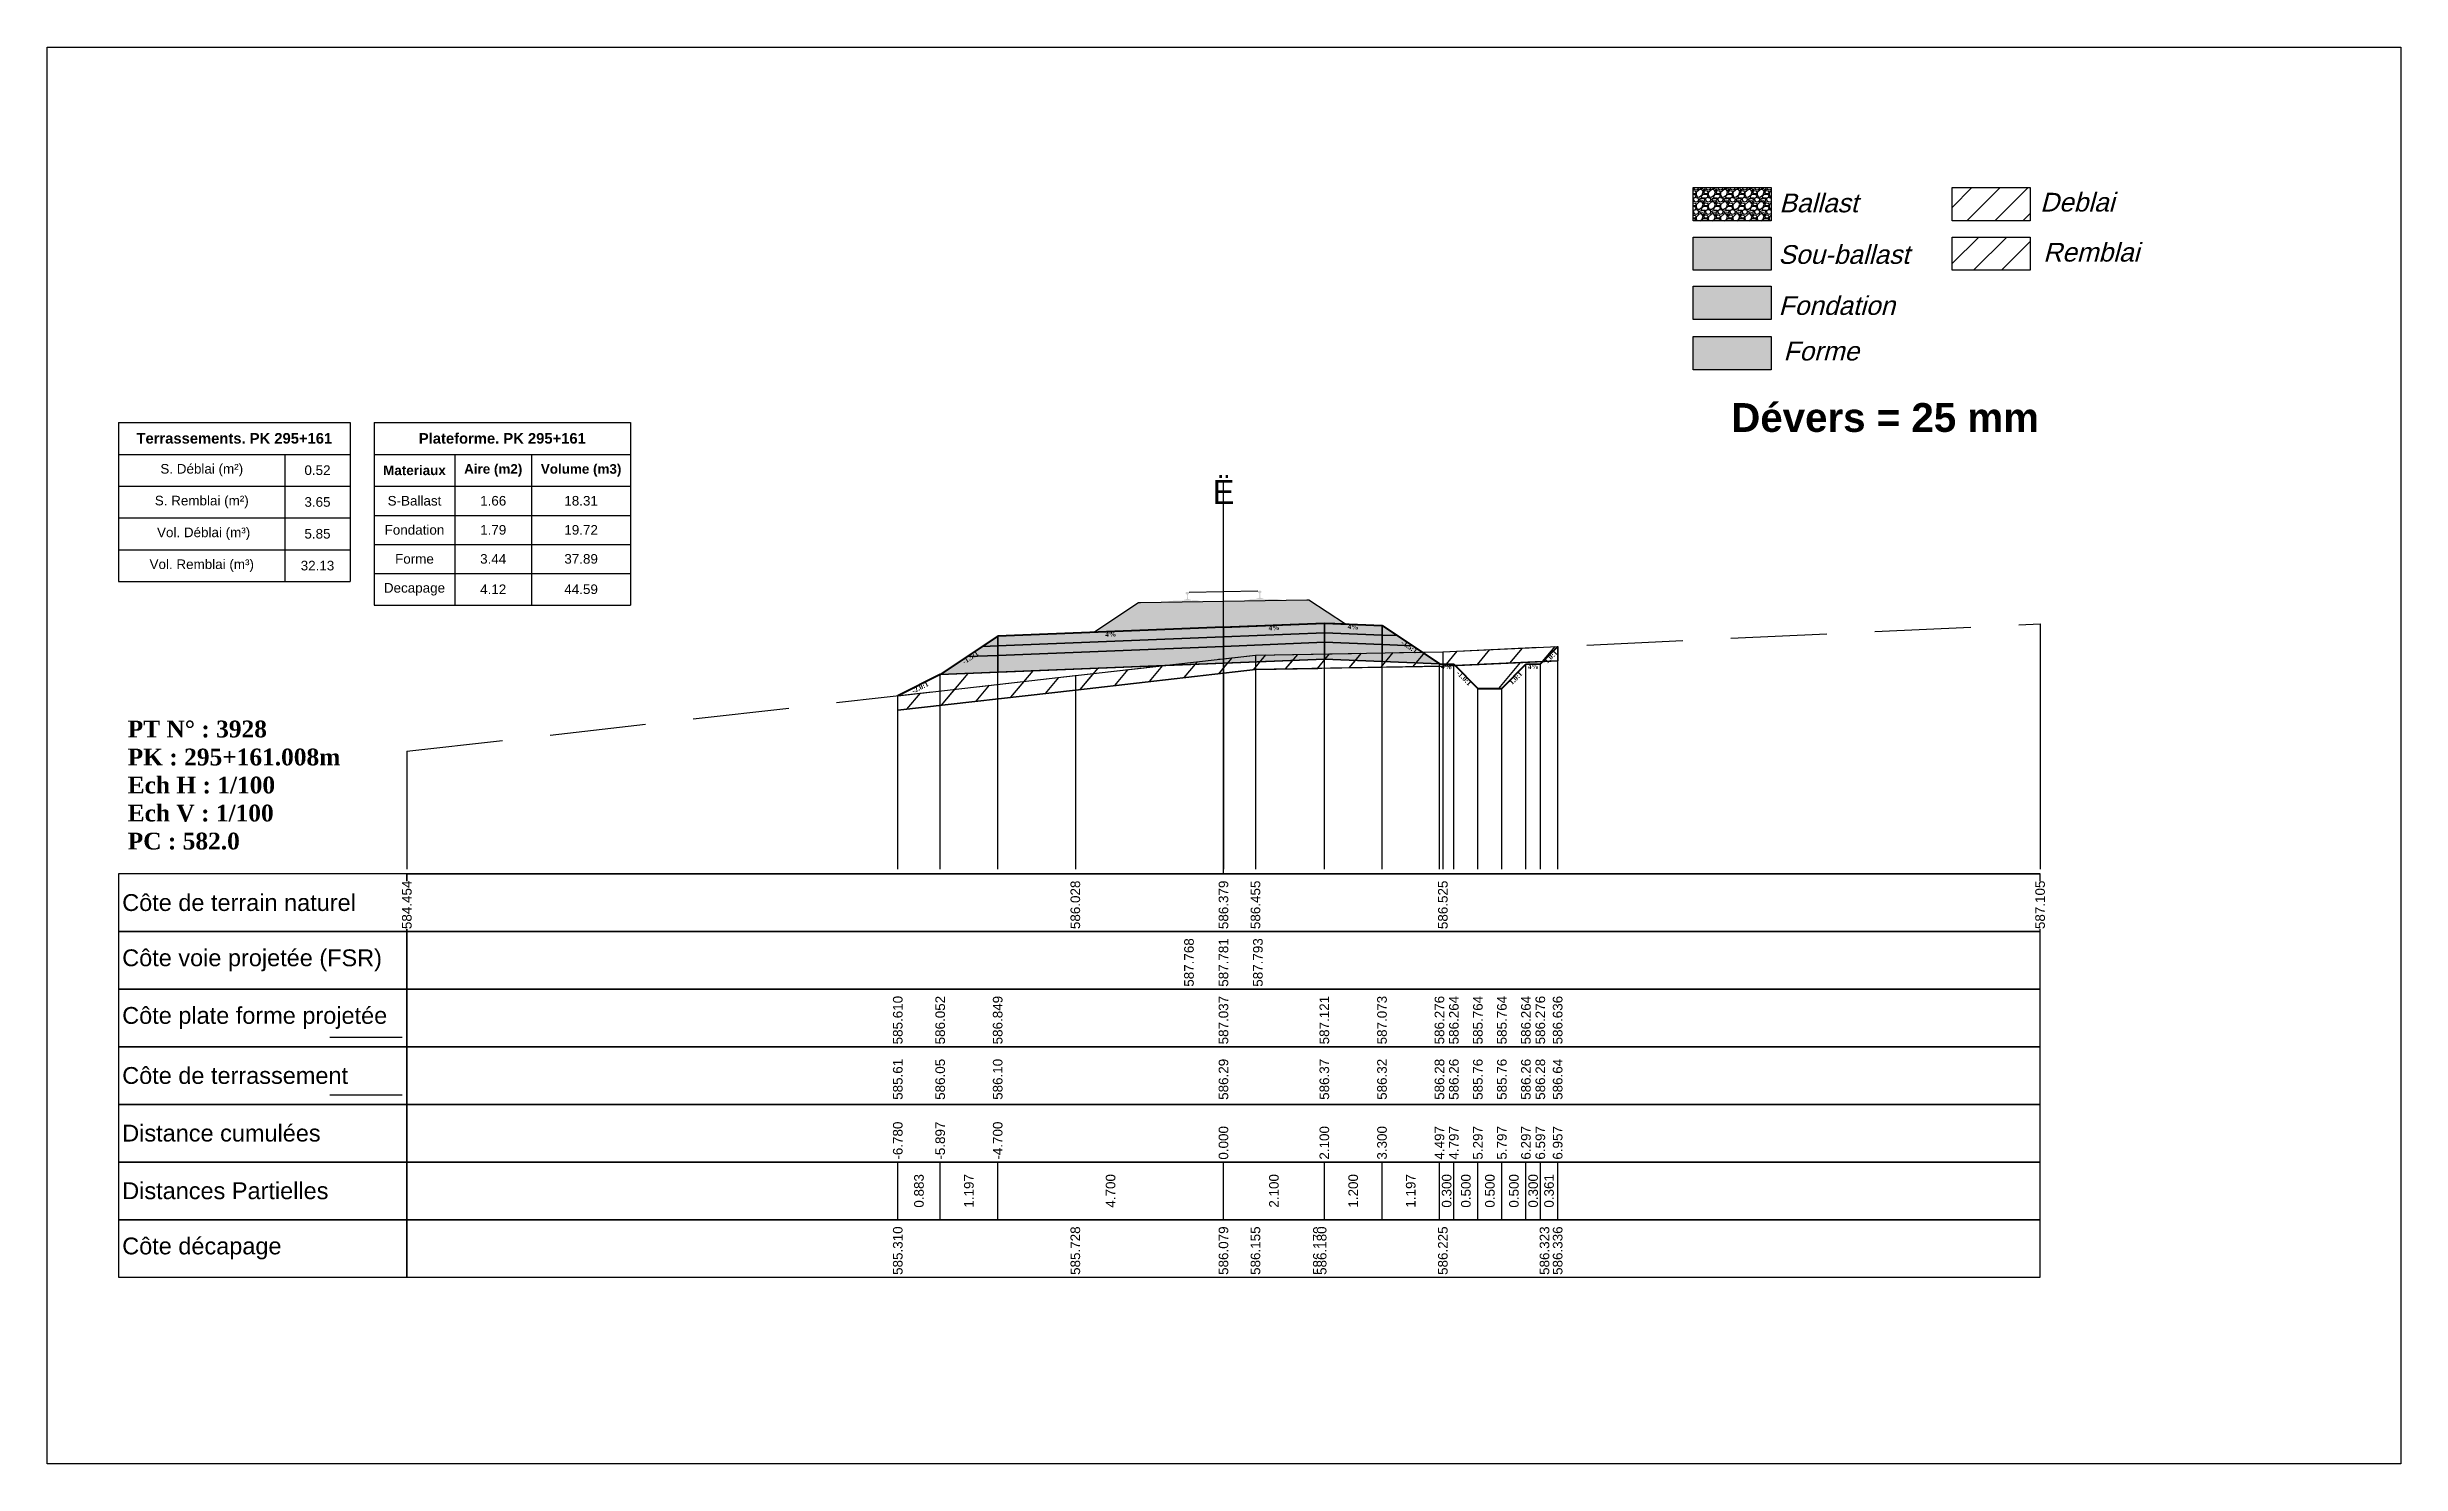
# Model space of a CAD drawing. Header units: millimetres. Extents: x 2762 to 3076, y 916 to 3305.
# Drawn here: x 2873.89 to 2922.89, y 1764.4 to 1793.9 of the extents above; entities that cross this region are included whole.
import ezdxf

# ---------------------------------------------------------------- set-up
doc = ezdxf.new("R2010")
doc.units = ezdxf.units.MM
doc.header["$LTSCALE"] = 2
doc.linetypes.add('CACHE', pattern=[9.525, 6.35, -3.175])
doc.linetypes.add('DASHED', pattern=[0.75, 0.5, -0.25])
for name, color, linetype in [('C-ANNO-TABL', 1, 'Continuous'), ('C-ANNO-TABL-TEXT', 150, 'Continuous'), ('C-ANNO-TABL-TITL', 150, 'Continuous'), ('C-ANNO-TABL-TTBL', 5, 'Continuous'), ('C-ROAD-CORR', 5, 'Continuous'), ('C-ROAD-SCTN', 7, 'Continuous')]:
    doc.layers.add(name, color=color, linetype=linetype)
doc.styles.add('ARIAL', font='arial.ttf')
doc.styles.add('C3D_Etiquette', font='romans.shx')
doc.styles.add('C3D_Profil_Travers', font='romans.shx')
doc.styles.get("Standard").update_dxf_attribs({"font": 'arial.ttf'})

msp = doc.modelspace()

# ---------------------------------------------------------------- texts
at = {"insert": (2908.949, 1786.486), "char_height": 0.6, "attachment_point": 1}
msp.add_mtext_dynamic_manual_height_columns('{\\fArial|b1|i0|c0|p34;Dévers = 25 mm}', width=8.82587, gutter_width=1.25, heights=[0], dxfattribs=at)
at = {"color": 7, "linetype": 'Continuous', "lineweight": -3}
for s, insert, char_height, attachment_point, style in [('{\\fWingdings|b0|i0|c2|p0;Ë}', (2898.38, 1784.384), 0.5, 8, 'C3D_Profil_Travers'), ('{\\fTimes New Roman|b1|i0|c0|p18;PT N° : 3928\\PPK : 295+161.008m\\PEch H : 1/100\\PEch V : 1/100\\PPC : 582.0}', (2875.568, 1777.184), 0.35, 7, 'C3D_Profil_Travers'), ('{\\fArial|b0|i0|c0|p34;Côte de terrain naturel}', (2875.454, 1776.084), 0.35, 4, 'C3D_Etiquette'), ('{\\fArial|b0|i0|c0|p34;Côte plate forme projetée}', (2875.454, 1773.684), 0.35, 4, 'C3D_Etiquette'), ('{\\fArial|b0|i0|c0|p34;Côte de terrassement}', (2875.454, 1772.484), 0.35, 4, 'C3D_Etiquette'), ('{\\fArial|b0|i0|c0|p34;Distance cumulées}', (2875.454, 1771.284), 0.35, 4, 'C3D_Etiquette'), ('{\\fArial|b0|i0|c0|p34;Distances Partielles}', (2875.454, 1770.084), 0.35, 4, 'C3D_Etiquette'), ('{\\fArial|b0|i0|c0|p34;Côte décapage}', (2875.454, 1768.884), 0.35, 4, 'C3D_Etiquette')]:
    msp.add_mtext(s, dxfattribs=dict(at, insert=insert, char_height=char_height, attachment_point=attachment_point, style=style))
at = {"color": 7, "linetype": 'Continuous', "lineweight": -3, "char_height": 0.1, "attachment_point": 2, "style": 'C3D_Etiquette'}
for s, insert, width, rotation in [('{\\fTimes New Roman|b1|i0|c0|p18;4%}', (2896.03, 1781.723), 0.42071, 2.2906), ('{\\fTimes New Roman|b1|i0|c0|p18;4%}', (2899.43, 1781.859), 0.37094, 2.2906), ('{\\fTimes New Roman|b1|i0|c0|p18;4%}', (2901.079, 1781.877), 0.42071, 357.7094), ('{\\fTimes New Roman|b1|i0|c0|p18;-1.5:1}', (2893.083, 1781.231), 0.34598, 33.6901), ('{\\fTimes New Roman|b1|i0|c0|p18;-1.5:1}', (2902.276, 1781.455), 0.34598, 326.3099), ('{\\fTimes New Roman|b1|i0|c0|p18;1.0:1}', (2905.16, 1781.237), 0.29001, 45), ('{\\fTimes New Roman|b1|i0|c0|p18;-2.0:1}', (2892.043, 1780.611), 0.34598, 26.5651), ('{\\fTimes New Roman|b1|i0|c0|p18;4%}', (2903.026, 1781.049), 0.42071, 357.7094), ('{\\fTimes New Roman|b1|i0|c0|p18;-1.0:1}', (2903.424, 1780.795), 0.34598, 315), ('{\\fTimes New Roman|b1|i0|c0|p18;1.0:1}', (2904.429, 1780.795), 0.29001, 45), ('{\\fTimes New Roman|b1|i0|c0|p18;4%}', (2904.827, 1781.049), 0.37094, 2.2906)]:
    msp.add_mtext(s, dxfattribs=dict(at, insert=insert, width=width, rotation=rotation))
at = {"color": 7, "linetype": 'Continuous', "lineweight": -3, "insert": (2875.454, 1774.884), "char_height": 0.35, "attachment_point": 4}
msp.add_mtext('{\\fArial|b0|i0|c0|p34;Côte voie projetée (FSR)}', dxfattribs=at)
at = {"color": 7, "linetype": 'Continuous', "lineweight": -3, "char_height": 0.2, "rotation": 90, "style": 'C3D_Profil_Travers'}
for s, insert, attachment_point in [('{\\fArial|b0|i0|c0|p34;586.05}', (2892.483, 1771.979), 4), ('{\\fArial|b0|i0|c0|p34;586.10}', (2893.68, 1771.979), 4), ('{\\fArial|b0|i0|c0|p34;586.29}', (2898.38, 1771.979), 4), ('{\\fArial|b0|i0|c0|p34;586.28}', (2902.876, 1771.979), 4), ('{\\fArial|b0|i0|c0|p34;586.26}', (2903.176, 1771.979), 4), ('{\\fArial|b0|i0|c0|p34;585.76}', (2903.676, 1771.979), 4), ('{\\fArial|b0|i0|c0|p34;585.76}', (2904.176, 1771.979), 4), ('{\\fArial|b0|i0|c0|p34;586.26}', (2904.676, 1771.979), 4), ('{\\fArial|b0|i0|c0|p34;586.28}', (2904.976, 1771.979), 4), ('{\\fArial|b0|i0|c0|p34;586.64}', (2905.337, 1771.979), 4), ('{\\fArial|b0|i0|c0|p34;585.61}', (2891.6, 1771.979), 4), ('{\\fArial|b0|i0|c0|p34;586.37}', (2900.48, 1771.979), 4), ('{\\fArial|b0|i0|c0|p34;586.32}', (2901.68, 1771.979), 4), ('{\\fArial|b0|i0|c0|p34;0.883}', (2892.041, 1770.084), 5), ('{\\fArial|b0|i0|c0|p34;1.197}', (2893.081, 1770.084), 5), ('{\\fArial|b0|i0|c0|p34;4.700}', (2896.03, 1770.084), 5), ('{\\fArial|b0|i0|c0|p34;2.100}', (2899.43, 1770.084), 5), ('{\\fArial|b0|i0|c0|p34;1.200}', (2901.08, 1770.084), 5), ('{\\fArial|b0|i0|c0|p34;1.197}', (2902.278, 1770.084), 5), ('{\\fArial|b0|i0|c0|p34;0.300}', (2903.026, 1770.084), 5), ('{\\fArial|b0|i0|c0|p34;0.500}', (2903.426, 1770.084), 5), ('{\\fArial|b0|i0|c0|p34;0.500}', (2903.926, 1770.084), 5), ('{\\fArial|b0|i0|c0|p34;0.500}', (2904.426, 1770.084), 5), ('{\\fArial|b0|i0|c0|p34;0.300}', (2904.826, 1770.084), 5), ('{\\fArial|b0|i0|c0|p34;0.361}', (2905.157, 1770.084), 5)]:
    msp.add_mtext(s, dxfattribs=dict(at, insert=insert, attachment_point=attachment_point))
at = {"layer": 'C-ANNO-TABL-TEXT', "color": 7, "style": 'ARIAL', "oblique": 15}
for s, p in [('Ballast', (2909.949, 1790.458)), ('Deblai', (2915.379, 1790.474)), ('Sou-ballast', (2909.929, 1789.385)), ('Remblai', (2915.443, 1789.432)), ('Fondation', (2909.934, 1788.322)), ('Forme', (2910.034, 1787.373))]:
    msp.add_text(s, height=0.39, dxfattribs=at).set_placement(p)
at = {"layer": 'C-ANNO-TABL-TEXT', "color": 7, "linetype": 'Continuous', "lineweight": -3, "char_height": 0.2, "attachment_point": 5, "style": 'ARIAL'}
for s, insert in [('{\\fArial|b0|i0|c0|p34;\\C7;0.52}', (2879.519, 1785.088)), ('{\\fArial|b0|i0|c0|p34;\\C7;3.65}', (2879.519, 1784.426)), ('{\\fArial|b0|i0|c0|p34;\\C7;S-Ballast}', (2881.538, 1784.451)), ('{\\fArial|b0|i0|c0|p34;\\C7;1.66}', (2883.177, 1784.451)), ('{\\C18;\\c0;18.31}', (2885.007, 1784.451)), ('{\\fArial|b0|i0|c0|p34;\\C7;5.85}', (2879.519, 1783.764)), ('{\\fArial|b0|i0|c0|p34;\\C7;Fondation}', (2881.538, 1783.845)), ('{\\fArial|b0|i0|c0|p34;\\C7;1.79}', (2883.177, 1783.845)), ('{\\C18;\\c0;19.72}', (2885.007, 1783.845)), ('{\\fArial|b0|i0|c0|p34;\\C7;32.13}', (2879.519, 1783.101)), ('{\\fArial|b0|i0|c0|p34;\\C7;Forme}', (2881.538, 1783.241)), ('{\\fArial|b0|i0|c0|p34;\\C7;3.44}', (2883.177, 1783.241)), ('{\\C18;\\c0;37.89}', (2885.007, 1783.241)), ('{\\fArial|b0|i0|c0|p34;\\C7;Decapage}', (2881.538, 1782.609)), ('{\\fArial|b0|i0|c0|p34;\\C7;4.12}', (2883.177, 1782.609)), ('{\\C18;\\c0;44.59}', (2885.007, 1782.609))]:
    msp.add_mtext(s, dxfattribs=dict(at, insert=insert))
at = {"layer": 'C-ANNO-TABL-TITL', "color": 7, "linetype": 'Continuous', "lineweight": -3, "attachment_point": 5, "style": 'ARIAL'}
for s, insert, char_height in [('{\\fArial|b1|i0|c0|p34;\\C7;Terrassements. PK 295+161}', (2877.788, 1785.751), 0.22), ('{\\fArial|b1|i0|c0|p34;\\C18;\\c0;Plateforme. PK 295+161}', (2883.367, 1785.75), 0.22), ('{\\fArial|b0|i0|c0|p34;\\C7;S. Déblai (m²) }', (2877.11, 1785.088), 0.2), ('{\\fArial|b1|i0|c0|p34;\\C7;Materiaux   }', (2881.538, 1785.085), 0.2), ('{\\fArial|b1|i0|c0|p34;\\C7;Aire (m2)}', (2883.177, 1785.085), 0.2), ('{\\fArial|b1|i0|c0|p34;\\C7;Volume (m3)}', (2885.007, 1785.085), 0.2), ('{\\fArial|b0|i0|c0|p34;\\C7;S. Remblai (m²) }', (2877.11, 1784.426), 0.2), ('{\\fArial|b0|i0|c0|p34;\\C7; Vol. Déblai (m³) }', (2877.11, 1783.764), 0.2), ('{\\fArial|b0|i0|c0|p34;\\C7;Vol. Remblai (m³)}', (2877.11, 1783.101), 0.2)]:
    msp.add_mtext(s, dxfattribs=dict(at, insert=insert, char_height=char_height))

# ---------------------------------------------------------------- hatches: boundary and pattern name
h = msp.add_hatch(color=11)
h.dxf.hatch_style = 1
h.paths.add_polyline_path([(2909.781, 1789.944), (2908.155, 1789.944), (2908.155, 1789.252), (2909.781, 1789.252)])
h = msp.add_hatch(color=30)
h.dxf.hatch_style = 1
h.paths.add_polyline_path([(2909.781, 1788.917), (2908.155, 1788.917), (2908.155, 1788.225), (2909.781, 1788.225)])
h = msp.add_hatch(color=83)
h.dxf.hatch_style = 1
h.paths.add_polyline_path([(2909.781, 1787.871), (2908.155, 1787.871), (2908.155, 1787.179), (2909.781, 1787.179)])
at = {"linetype": 'Continuous', "lineweight": -3}
h = msp.add_hatch(dxfattribs=at)
h.set_pattern_fill('GRAVEL', color=252, scale=0.009, style=0)
h.set_pattern_definition([(228.0128, (2895.843941, 1781.94186), (-1.8288, -2.0574), [0.030755, -3.0447435]), (184.96974, (2895.823367, 1781.919), (2.743199999, 0.228600013), [0.0527764, -5.2248644]), (132.51045, (2895.77079, 1781.914428), (2.286, -2.5146), [0.0372133, -3.684125]), (267.2737, (2895.681635, 1781.857278), (0.2286, 4.572), [0.0480604, -4.7579794]), (292.83365, (2895.679349, 1781.809272), (-1.143, 2.7432), [0.047127, -4.6655827]), (357.2737, (2895.697637, 1781.765838), (-4.572, 0.2286), [0.0480604, -4.7579794]), (37.69424, (2895.7456434, 1781.763552), (-2.9718, -2.286), [0.0635574, -6.2921804]), (72.25533, (2895.795935, 1781.802414), (1.6002, 5.0292), [0.0600048, -5.940473]), (121.42957, (2895.814223, 1781.859564), (-1.8288, 2.9718), [0.048223, -4.774099]), (175.23636, (2895.789077, 1781.900712), (2.5146, -0.2286), [0.055054, -2.697654]), (222.39744, (2895.7342134, 1781.905284), (-2.7432, -2.5146), [0.071197, -7.0485095]), (138.81407, (2895.90795, 1781.854992), (-1.6002, 1.3716), [0.0243004, -2.405751]), (171.46923, (2895.889661, 1781.870994), (2.9718, -0.4572), [0.0462314, -4.5769175]), (225, (2895.84394, 1781.87785), (-3e-17, -0.2286), [0.032329, -0.29096]), (203.1986, (2895.82794, 1781.905284), (1.143, 0.4572), [0.01741, -1.723556]), (291.8014, (2895.811937, 1781.898426), (-0.2286, 0.6858), [0.024621, -1.206428]), (30.9638, (2895.82108, 1781.875566), (0.6858, 0.4572), [0.039989, -1.292967]), (161.565, (2895.85537, 1781.89614), (0.4572, -0.2286), [0.028916, -0.693981]), (16.38954, (2895.67935, 1781.898426), (2.286, 0.6858), [0.040508, -4.0102944]), (70.34618, (2895.718211, 1781.909856), (-0.9144, -2.5146), [0.033984, -3.3643994]), (293.1986, (2895.85537, 1781.94186), (-0.4572, 1.143), [0.034819, -1.7061465]), (343.61046, (2895.869087, 1781.909856), (-2.286, 0.6858), [0.040508, -4.0102944]), (339.44395, (2895.67935, 1781.756694), (-1.143, 0.4572), [0.039063, -1.914096]), (294.77514, (2895.715925, 1781.742978), (-1.143, 2.5146), [0.0327305, -3.2403234]), (66.8014, (2895.857657, 1781.71326), (0.4572, 1.143), [0.034819, -1.7061465]), (17.35402, (2895.871373, 1781.745264), (-2.9718, -0.9144), [0.0383204, -3.793714]), (69.44395, (2895.745643, 1781.71326), (-0.4572, -1.143), [0.0195316, -1.933628]), (101.3099, (2895.84394, 1781.71326), (-0.2286, 0.9144), [0.011656, -1.1539795]), (165.9638, (2895.841655, 1781.72469), (0.6858, -0.2286), [0.047127, -0.895415]), (186.009, (2895.795935, 1781.73612), (2.286, 0.2286), [0.043674, -4.323723]), (303.69, (2895.82108, 1781.85499), (-0.2286, 0.4572), [0.032969, -0.79126]), (353.15723, (2895.839369, 1781.82756), (3.8862, -0.4572), [0.05756, -5.698441]), (60.9454, (2895.89652, 1781.820702), (-0.9144, -1.6002), [0.023536, -2.330045]), (90, (2895.90795, 1781.84128), (-0.2286, 0.2286), [0.013716, -0.214884]), (120.25644, (2895.791363, 1781.742978), (0.9144, -1.6002), [0.031758, -3.1440547]), (48.0128, (2895.775361, 1781.77041), (1.8288, 2.0574), [0.06151, -3.0139886]), (0, (2895.8165, 1781.81613), (0.2286, 0.2286), [0.059436, -0.169164]), (325.30485, (2895.875945, 1781.81613), (2.286, -1.6002), [0.036145, -3.5783385]), (254.0546, (2895.905663, 1781.795556), (-0.2286, -0.9144), [0.033285, -1.6309485]), (207.64598, (2895.896519, 1781.763552), (-4.3434, -2.286), [0.054193, -5.365122]), (175.42608, (2895.848513, 1781.738406), (-2.9718, 0.2286), [0.0573327, -5.675926])])
h.paths.add_polyline_path([(2895.679, 1781.713), (2896.608, 1782.333), (2896.652, 1782.333), (2900.114, 1782.393), (2900.158, 1782.393), (2900.916, 1781.888), (2900.48, 1781.905)])
msp.add_hatch(color=254, dxfattribs=at).paths.add_polyline_path([(2897.169, 1782.16), (2897.166, 1782.345), (2897.28, 1782.368), (2897.628, 1782.374), (2897.628, 1782.38), (2897.554, 1782.378), (2897.554, 1782.388), (2897.555, 1782.389), (2897.556, 1782.39), (2897.558, 1782.39), (2897.578, 1782.392), (2897.581, 1782.393), (2897.584, 1782.394), (2897.612, 1782.405), (2897.614, 1782.406), (2897.615, 1782.408), (2897.616, 1782.409), (2897.617, 1782.413), (2897.618, 1782.42), (2897.619, 1782.429), (2897.62, 1782.44), (2897.62, 1782.464), (2897.619, 1782.48), (2897.618, 1782.486), (2897.617, 1782.492), (2897.616, 1782.496), (2897.616, 1782.498), (2897.615, 1782.502), (2897.614, 1782.503), (2897.613, 1782.505), (2897.612, 1782.506), (2897.61, 1782.507), (2897.595, 1782.512), (2897.592, 1782.514), (2897.592, 1782.515), (2897.591, 1782.516), (2897.591, 1782.519), (2897.591, 1782.537), (2897.591, 1782.541), (2897.592, 1782.543), (2897.594, 1782.546), (2897.596, 1782.547), (2897.599, 1782.549), (2897.6, 1782.549), (2897.604, 1782.55), (2897.608, 1782.551), (2897.611, 1782.551), (2897.615, 1782.551), (2897.62, 1782.551), (2897.623, 1782.552), (2897.626, 1782.552), (2897.63, 1782.552), (2897.633, 1782.552), (2897.637, 1782.552), (2897.642, 1782.552), (2897.645, 1782.551), (2897.649, 1782.551), (2897.653, 1782.55), (2897.654, 1782.55), (2897.656, 1782.548), (2897.659, 1782.547), (2897.661, 1782.545), (2897.662, 1782.542), (2897.663, 1782.538), (2897.663, 1782.52), (2897.663, 1782.517), (2897.662, 1782.516), (2897.662, 1782.515), (2897.659, 1782.513), (2897.644, 1782.507), (2897.643, 1782.507), (2897.641, 1782.505), (2897.64, 1782.504), (2897.64, 1782.502), (2897.639, 1782.499), (2897.638, 1782.497), (2897.638, 1782.492), (2897.637, 1782.486), (2897.637, 1782.48), (2897.636, 1782.464), (2897.637, 1782.44), (2897.638, 1782.43), (2897.639, 1782.421), (2897.641, 1782.414), (2897.642, 1782.41), (2897.642, 1782.408), (2897.644, 1782.407), (2897.646, 1782.406), (2897.674, 1782.396), (2897.677, 1782.394), (2897.681, 1782.394), (2897.701, 1782.393), (2897.702, 1782.393), (2897.703, 1782.392), (2897.704, 1782.391), (2897.704, 1782.381), (2897.63, 1782.38), (2897.63, 1782.374), (2897.834, 1782.378), (2897.966, 1782.349), (2898.8, 1782.364), (2898.931, 1782.397), (2899.135, 1782.4), (2899.135, 1782.406), (2899.061, 1782.405), (2899.061, 1782.414), (2899.062, 1782.415), (2899.063, 1782.416), (2899.064, 1782.417), (2899.084, 1782.419), (2899.088, 1782.419), (2899.091, 1782.42), (2899.119, 1782.431), (2899.121, 1782.433), (2899.122, 1782.434), (2899.123, 1782.435), (2899.124, 1782.44), (2899.125, 1782.447), (2899.126, 1782.456), (2899.127, 1782.466), (2899.126, 1782.49), (2899.125, 1782.506), (2899.125, 1782.512), (2899.124, 1782.518), (2899.123, 1782.523), (2899.123, 1782.525), (2899.122, 1782.528), (2899.121, 1782.53), (2899.12, 1782.531), (2899.118, 1782.532), (2899.117, 1782.533), (2899.102, 1782.538), (2899.099, 1782.54), (2899.098, 1782.541), (2899.098, 1782.542), (2899.098, 1782.545), (2899.097, 1782.563), (2899.098, 1782.567), (2899.099, 1782.57), (2899.101, 1782.572), (2899.103, 1782.574), (2899.106, 1782.575), (2899.107, 1782.575), (2899.11, 1782.576), (2899.114, 1782.577), (2899.118, 1782.577), (2899.122, 1782.578), (2899.127, 1782.578), (2899.13, 1782.578), (2899.133, 1782.578), (2899.136, 1782.578), (2899.14, 1782.578), (2899.144, 1782.578), (2899.149, 1782.578), (2899.152, 1782.577), (2899.156, 1782.577), (2899.16, 1782.576), (2899.161, 1782.576), (2899.163, 1782.575), (2899.165, 1782.573), (2899.168, 1782.571), (2899.169, 1782.569), (2899.169, 1782.564), (2899.17, 1782.546), (2899.17, 1782.544), (2899.169, 1782.542), (2899.169, 1782.541), (2899.166, 1782.539), (2899.151, 1782.534), (2899.149, 1782.533), (2899.148, 1782.532), (2899.147, 1782.53), (2899.146, 1782.528), (2899.146, 1782.525), (2899.145, 1782.523), (2899.144, 1782.519), (2899.144, 1782.513), (2899.143, 1782.506), (2899.143, 1782.49), (2899.143, 1782.466), (2899.145, 1782.456), (2899.146, 1782.447), (2899.147, 1782.44), (2899.148, 1782.436), (2899.149, 1782.434), (2899.15, 1782.433), (2899.153, 1782.432), (2899.181, 1782.422), (2899.184, 1782.421), (2899.187, 1782.42), (2899.207, 1782.419), (2899.209, 1782.419), (2899.21, 1782.418), (2899.211, 1782.417), (2899.211, 1782.407), (2899.137, 1782.406), (2899.137, 1782.4), (2899.485, 1782.407), (2899.6, 1782.388), (2899.604, 1782.203)])
h = msp.add_hatch(color=30, dxfattribs=at)
h.paths.add_polyline_path([(2901.68, 1781.457), (2901.68, 1781.657), (2901.999, 1781.645), (2902.318, 1781.432)])
h.paths.add_polyline_path([(2900.48, 1781.505), (2900.48, 1781.705), (2901.68, 1781.657), (2901.68, 1781.457)])
h.paths.add_polyline_path([(2898.38, 1781.421), (2898.38, 1781.621), (2900.48, 1781.705), (2900.48, 1781.505)])
h.paths.add_polyline_path([(2893.68, 1781.233), (2893.68, 1781.433), (2898.38, 1781.621), (2898.38, 1781.421)])
h.paths.add_polyline_path([(2893.041, 1781.208), (2893.36, 1781.421), (2893.68, 1781.433), (2893.68, 1781.233)])
h = msp.add_hatch(color=11, dxfattribs=at)
h.paths.add_polyline_path([(2901.68, 1781.657), (2901.68, 1781.857), (2901.999, 1781.645)])
h.paths.add_polyline_path([(2900.48, 1781.705), (2900.48, 1781.905), (2901.68, 1781.857), (2901.68, 1781.657)])
h.paths.add_polyline_path([(2898.38, 1781.621), (2898.38, 1781.821), (2900.48, 1781.905), (2900.48, 1781.705)])
h.paths.add_polyline_path([(2893.68, 1781.433), (2893.68, 1781.633), (2898.38, 1781.821), (2898.38, 1781.621)])
h.paths.add_polyline_path([(2893.36, 1781.421), (2893.68, 1781.633), (2893.68, 1781.433)])
h = msp.add_hatch(dxfattribs=at)
h.set_pattern_fill('_U', color=150, scale=0.5, angle=50, style=0, pattern_type=0)
h.set_pattern_definition([(50, (2905.02245, 1781.1054), (-0.383022, 0.321394), [])])
h.paths.add_polyline_path([(2905.022, 1781.105), (2905.337, 1781.42), (2905.337, 1781.12)])
h.paths.add_polyline_path([(2902.514, 1781.301), (2902.947, 1781.309), (2905.337, 1781.42), (2905.022, 1781.105), (2903.203, 1781.021), (2903.176, 1781.047), (2902.876, 1781.059)])
h.paths.add_polyline_path([(2891.6, 1780.094), (2891.6, 1780.394), (2895.296, 1780.812), (2899.046, 1781.239), (2902.514, 1781.301), (2902.876, 1781.059), (2903.176, 1781.047), (2903.203, 1781.021), (2902.947, 1781.009), (2899.046, 1780.939), (2895.296, 1780.512)])
h = msp.add_hatch(dxfattribs=at)
h.set_pattern_fill('_U', color=3, angle=50, style=0, pattern_type=0)
h.set_pattern_definition([(50, (2905.0225, 1781.1054), (-0.766044, 0.64279), [])])
h.paths.add_polyline_path([(2905.022, 1781.105), (2905.337, 1781.42), (2905.337, 1781.12)])
h.paths.add_polyline_path([(2891.6, 1780.094), (2891.6, 1780.394), (2892.483, 1780.835), (2900.48, 1781.155), (2903.176, 1781.047), (2903.203, 1781.021), (2902.947, 1781.009), (2899.046, 1780.939), (2895.296, 1780.512)])
h = msp.add_hatch(color=83, dxfattribs=at)
h.paths.add_polyline_path([(2901.68, 1781.107), (2901.68, 1781.457), (2902.318, 1781.432), (2902.876, 1781.059)])
h.paths.add_polyline_path([(2900.48, 1781.155), (2900.48, 1781.505), (2901.68, 1781.457), (2901.68, 1781.107)])
h.paths.add_polyline_path([(2898.38, 1781.071), (2898.38, 1781.421), (2900.48, 1781.505), (2900.48, 1781.155)])
h.paths.add_polyline_path([(2893.68, 1780.883), (2893.68, 1781.233), (2898.38, 1781.421), (2898.38, 1781.071)])
h.paths.add_polyline_path([(2892.483, 1780.835), (2893.041, 1781.208), (2893.68, 1781.233), (2893.68, 1780.883)])
h = msp.add_hatch(dxfattribs=at)
h.set_pattern_fill('_U', color=1, angle=50, style=0, pattern_type=0)
h.set_pattern_definition([(50, (2903.2033, 1781.0206), (-0.76604, 0.6428), [])])
h.paths.add_polyline_path([(2903.203, 1781.021), (2905.022, 1781.105), (2904.976, 1781.059), (2904.676, 1781.047), (2904.176, 1780.547), (2903.676, 1780.547)])

# ---------------------------------------------------------------- linework, layer by layer
for p, q in [((2908.155, 1790.972), (2909.781, 1790.972)), ((2908.155, 1790.28), (2908.155, 1790.972)), ((2909.781, 1790.972), (2909.781, 1790.28)), ((2913.548, 1790.972), (2915.174, 1790.972)), ((2913.548, 1790.28), (2913.548, 1790.972)), ((2915.174, 1790.972), (2915.174, 1790.28)), ((2909.781, 1790.28), (2908.155, 1790.28)), ((2915.174, 1790.28), (2913.548, 1790.28)), ((2908.155, 1789.944), (2909.781, 1789.944)), ((2908.155, 1789.252), (2908.155, 1789.944)), ((2909.781, 1789.944), (2909.781, 1789.252)), ((2913.548, 1789.944), (2915.174, 1789.944)), ((2913.548, 1789.252), (2913.548, 1789.944)), ((2915.174, 1789.944), (2915.174, 1789.252)), ((2909.781, 1789.252), (2908.155, 1789.252)), ((2915.174, 1789.252), (2913.548, 1789.252)), ((2908.155, 1788.917), (2909.781, 1788.917)), ((2908.155, 1788.225), (2908.155, 1788.917)), ((2909.781, 1788.917), (2909.781, 1788.225)), ((2909.781, 1788.225), (2908.155, 1788.225)), ((2908.155, 1787.871), (2909.781, 1787.871)), ((2908.155, 1787.179), (2908.155, 1787.871)), ((2909.781, 1787.871), (2909.781, 1787.179)), ((2909.781, 1787.179), (2908.155, 1787.179))]:
    msp.add_line(p, q)
at = {"linetype": 'Continuous'}
for p, q in [((2908.161, 1790.972), (2908.174, 1790.941)), ((2908.26, 1790.941), (2908.271, 1790.972)), ((2908.317, 1790.946), (2908.293, 1790.972)), ((2908.36, 1790.952), (2908.302, 1790.947)), ((2908.394, 1790.972), (2908.376, 1790.952)), ((2908.415, 1790.972), (2908.428, 1790.941)), ((2908.514, 1790.941), (2908.525, 1790.972)), ((2908.571, 1790.946), (2908.547, 1790.972)), ((2908.614, 1790.952), (2908.556, 1790.947)), ((2908.648, 1790.972), (2908.63, 1790.952)), ((2908.669, 1790.972), (2908.682, 1790.941)), ((2908.768, 1790.941), (2908.779, 1790.972)), ((2908.825, 1790.946), (2908.801, 1790.972)), ((2908.868, 1790.952), (2908.81, 1790.947)), ((2908.902, 1790.972), (2908.884, 1790.952)), ((2908.923, 1790.972), (2908.936, 1790.941)), ((2909.022, 1790.941), (2909.033, 1790.972)), ((2909.079, 1790.946), (2909.055, 1790.972)), ((2909.122, 1790.952), (2909.064, 1790.947)), ((2909.156, 1790.972), (2909.138, 1790.952)), ((2909.177, 1790.972), (2909.19, 1790.941)), ((2909.276, 1790.941), (2909.287, 1790.972)), ((2909.333, 1790.946), (2909.309, 1790.972)), ((2909.376, 1790.952), (2909.318, 1790.947)), ((2909.41, 1790.972), (2909.392, 1790.952)), ((2909.431, 1790.972), (2909.444, 1790.941)), ((2909.53, 1790.941), (2909.541, 1790.972)), ((2909.587, 1790.946), (2909.563, 1790.972)), ((2909.63, 1790.952), (2909.572, 1790.947)), ((2909.664, 1790.972), (2909.646, 1790.952)), ((2909.685, 1790.972), (2909.698, 1790.941)), ((2908.158, 1790.925), (2908.155, 1790.927)), ((2908.155, 1790.923), (2908.158, 1790.925)), ((2908.195, 1790.897), (2908.155, 1790.903)), ((2908.155, 1790.857), (2908.205, 1790.851)), ((2908.155, 1790.837), (2908.181, 1790.837)), ((2908.207, 1790.772), (2908.155, 1790.745)), ((2908.158, 1790.671), (2908.155, 1790.673)), ((2908.155, 1790.669), (2908.158, 1790.671)), ((2908.195, 1790.643), (2908.155, 1790.649)), ((2908.155, 1790.603), (2908.205, 1790.597)), ((2908.155, 1790.583), (2908.181, 1790.583)), ((2908.207, 1790.518), (2908.155, 1790.491)), ((2908.159, 1790.722), (2908.174, 1790.687)), ((2908.159, 1790.468), (2908.174, 1790.433)), ((2908.16, 1790.722), (2908.176, 1790.758)), ((2908.16, 1790.468), (2908.176, 1790.504)), ((2908.173, 1790.941), (2908.216, 1790.928)), ((2908.173, 1790.687), (2908.216, 1790.674)), ((2908.176, 1790.758), (2908.217, 1790.771)), ((2908.176, 1790.504), (2908.217, 1790.517)), ((2908.18, 1790.839), (2908.214, 1790.816)), ((2908.18, 1790.585), (2908.214, 1790.562)), ((2908.218, 1790.881), (2908.197, 1790.899)), ((2908.218, 1790.627), (2908.197, 1790.645)), ((2908.204, 1790.842), (2908.217, 1790.865)), ((2908.214, 1790.814), (2908.204, 1790.778)), ((2908.204, 1790.588), (2908.217, 1790.611)), ((2908.214, 1790.56), (2908.204, 1790.524)), ((2908.216, 1790.928), (2908.26, 1790.941)), ((2908.216, 1790.769), (2908.257, 1790.754)), ((2908.216, 1790.674), (2908.26, 1790.687)), ((2908.216, 1790.515), (2908.257, 1790.5)), ((2908.219, 1790.882), (2908.217, 1790.829)), ((2908.217, 1790.865), (2908.217, 1790.88)), ((2908.217, 1790.829), (2908.237, 1790.781)), ((2908.219, 1790.628), (2908.217, 1790.575)), ((2908.217, 1790.611), (2908.217, 1790.626)), ((2908.217, 1790.575), (2908.237, 1790.527)), ((2908.284, 1790.929), (2908.225, 1790.875)), ((2908.284, 1790.675), (2908.225, 1790.621)), ((2908.237, 1790.778), (2908.29, 1790.776)), ((2908.237, 1790.524), (2908.29, 1790.522)), ((2908.256, 1790.756), (2908.271, 1790.723)), ((2908.256, 1790.502), (2908.271, 1790.469)), ((2908.26, 1790.687), (2908.273, 1790.722)), ((2908.26, 1790.433), (2908.273, 1790.468)), ((2908.337, 1790.928), (2908.276, 1790.933)), ((2908.337, 1790.674), (2908.276, 1790.679)), ((2908.317, 1790.692), (2908.289, 1790.722)), ((2908.317, 1790.438), (2908.289, 1790.468)), ((2908.29, 1790.778), (2908.346, 1790.822)), ((2908.29, 1790.722), (2908.298, 1790.743)), ((2908.29, 1790.524), (2908.346, 1790.568)), ((2908.29, 1790.468), (2908.298, 1790.489)), ((2908.346, 1790.742), (2908.298, 1790.737)), ((2908.346, 1790.488), (2908.298, 1790.483)), ((2908.36, 1790.698), (2908.302, 1790.693)), ((2908.324, 1790.786), (2908.369, 1790.836)), ((2908.324, 1790.532), (2908.369, 1790.582)), ((2908.343, 1790.756), (2908.325, 1790.787)), ((2908.343, 1790.502), (2908.325, 1790.533)), ((2908.364, 1790.884), (2908.336, 1790.93)), ((2908.364, 1790.63), (2908.336, 1790.676)), ((2908.405, 1790.752), (2908.341, 1790.757)), ((2908.405, 1790.498), (2908.341, 1790.503)), ((2908.346, 1790.821), (2908.366, 1790.885)), ((2908.397, 1790.735), (2908.346, 1790.748)), ((2908.346, 1790.567), (2908.366, 1790.631)), ((2908.397, 1790.481), (2908.346, 1790.494)), ((2908.363, 1790.928), (2908.373, 1790.903)), ((2908.363, 1790.674), (2908.373, 1790.649)), ((2908.382, 1790.936), (2908.364, 1790.929)), ((2908.382, 1790.682), (2908.364, 1790.675)), ((2908.369, 1790.837), (2908.435, 1790.837)), ((2908.369, 1790.583), (2908.435, 1790.583)), ((2908.374, 1790.903), (2908.412, 1790.925)), ((2908.399, 1790.905), (2908.374, 1790.88)), ((2908.374, 1790.88), (2908.394, 1790.849)), ((2908.374, 1790.649), (2908.412, 1790.671)), ((2908.399, 1790.651), (2908.374, 1790.626)), ((2908.374, 1790.626), (2908.394, 1790.595)), ((2908.399, 1790.723), (2908.376, 1790.698)), ((2908.399, 1790.469), (2908.376, 1790.444)), ((2908.412, 1790.925), (2908.381, 1790.936)), ((2908.412, 1790.671), (2908.381, 1790.682)), ((2908.395, 1790.859), (2908.459, 1790.851)), ((2908.395, 1790.605), (2908.459, 1790.597)), ((2908.399, 1790.722), (2908.397, 1790.735)), ((2908.399, 1790.468), (2908.397, 1790.481)), ((2908.449, 1790.897), (2908.399, 1790.904)), ((2908.449, 1790.643), (2908.399, 1790.65)), ((2908.461, 1790.772), (2908.408, 1790.744)), ((2908.461, 1790.518), (2908.408, 1790.49)), ((2908.413, 1790.722), (2908.428, 1790.687)), ((2908.413, 1790.468), (2908.428, 1790.433)), ((2908.414, 1790.722), (2908.43, 1790.758)), ((2908.414, 1790.468), (2908.43, 1790.504)), ((2908.427, 1790.941), (2908.47, 1790.928)), ((2908.427, 1790.687), (2908.47, 1790.674)), ((2908.43, 1790.758), (2908.471, 1790.771)), ((2908.43, 1790.504), (2908.471, 1790.517)), ((2908.434, 1790.839), (2908.468, 1790.816)), ((2908.434, 1790.585), (2908.468, 1790.562)), ((2908.472, 1790.881), (2908.451, 1790.899)), ((2908.472, 1790.627), (2908.451, 1790.645)), ((2908.458, 1790.842), (2908.471, 1790.865)), ((2908.468, 1790.814), (2908.458, 1790.778)), ((2908.458, 1790.588), (2908.471, 1790.611)), ((2908.468, 1790.56), (2908.458, 1790.524)), ((2908.47, 1790.928), (2908.514, 1790.941)), ((2908.47, 1790.769), (2908.511, 1790.754)), ((2908.47, 1790.674), (2908.514, 1790.687)), ((2908.47, 1790.515), (2908.511, 1790.5)), ((2908.473, 1790.882), (2908.471, 1790.829)), ((2908.471, 1790.865), (2908.471, 1790.88)), ((2908.471, 1790.829), (2908.491, 1790.781)), ((2908.473, 1790.628), (2908.471, 1790.575)), ((2908.471, 1790.611), (2908.471, 1790.626)), ((2908.471, 1790.575), (2908.491, 1790.527)), ((2908.538, 1790.929), (2908.479, 1790.875)), ((2908.538, 1790.675), (2908.479, 1790.621)), ((2908.491, 1790.778), (2908.544, 1790.776)), ((2908.491, 1790.524), (2908.544, 1790.522)), ((2908.51, 1790.756), (2908.525, 1790.723)), ((2908.51, 1790.502), (2908.525, 1790.469)), ((2908.514, 1790.687), (2908.527, 1790.722)), ((2908.514, 1790.433), (2908.527, 1790.468)), ((2908.591, 1790.928), (2908.53, 1790.933)), ((2908.591, 1790.674), (2908.53, 1790.679)), ((2908.571, 1790.692), (2908.543, 1790.722)), ((2908.571, 1790.438), (2908.543, 1790.468)), ((2908.544, 1790.778), (2908.6, 1790.822)), ((2908.544, 1790.722), (2908.552, 1790.743)), ((2908.544, 1790.524), (2908.6, 1790.568)), ((2908.544, 1790.468), (2908.552, 1790.489)), ((2908.6, 1790.742), (2908.552, 1790.737)), ((2908.6, 1790.488), (2908.552, 1790.483)), ((2908.614, 1790.698), (2908.556, 1790.693)), ((2908.578, 1790.786), (2908.623, 1790.836)), ((2908.578, 1790.532), (2908.623, 1790.582)), ((2908.597, 1790.756), (2908.579, 1790.787)), ((2908.597, 1790.502), (2908.579, 1790.533)), ((2908.618, 1790.884), (2908.59, 1790.93)), ((2908.618, 1790.63), (2908.59, 1790.676)), ((2908.659, 1790.752), (2908.595, 1790.757)), ((2908.659, 1790.498), (2908.595, 1790.503)), ((2908.6, 1790.821), (2908.62, 1790.885)), ((2908.651, 1790.735), (2908.6, 1790.748)), ((2908.6, 1790.567), (2908.62, 1790.631)), ((2908.651, 1790.481), (2908.6, 1790.494)), ((2908.617, 1790.928), (2908.627, 1790.903)), ((2908.617, 1790.674), (2908.627, 1790.649)), ((2908.636, 1790.936), (2908.618, 1790.929)), ((2908.636, 1790.682), (2908.618, 1790.675)), ((2908.623, 1790.837), (2908.689, 1790.837)), ((2908.623, 1790.583), (2908.689, 1790.583)), ((2908.628, 1790.903), (2908.666, 1790.925)), ((2908.653, 1790.905), (2908.628, 1790.88)), ((2908.628, 1790.88), (2908.648, 1790.849)), ((2908.628, 1790.649), (2908.666, 1790.671)), ((2908.653, 1790.651), (2908.628, 1790.626)), ((2908.628, 1790.626), (2908.648, 1790.595)), ((2908.653, 1790.723), (2908.63, 1790.698)), ((2908.653, 1790.469), (2908.63, 1790.444)), ((2908.666, 1790.925), (2908.635, 1790.936)), ((2908.666, 1790.671), (2908.635, 1790.682)), ((2908.649, 1790.859), (2908.713, 1790.851)), ((2908.649, 1790.605), (2908.713, 1790.597)), ((2908.653, 1790.722), (2908.651, 1790.735)), ((2908.653, 1790.468), (2908.651, 1790.481)), ((2908.703, 1790.897), (2908.653, 1790.904)), ((2908.703, 1790.643), (2908.653, 1790.65)), ((2908.715, 1790.772), (2908.662, 1790.744)), ((2908.715, 1790.518), (2908.662, 1790.49)), ((2908.667, 1790.722), (2908.682, 1790.687)), ((2908.667, 1790.468), (2908.682, 1790.433)), ((2908.668, 1790.722), (2908.684, 1790.758)), ((2908.668, 1790.468), (2908.684, 1790.504)), ((2908.681, 1790.941), (2908.724, 1790.928)), ((2908.681, 1790.687), (2908.724, 1790.674)), ((2908.684, 1790.758), (2908.725, 1790.771)), ((2908.684, 1790.504), (2908.725, 1790.517)), ((2908.688, 1790.839), (2908.722, 1790.816)), ((2908.688, 1790.585), (2908.722, 1790.562)), ((2908.726, 1790.881), (2908.705, 1790.899)), ((2908.726, 1790.627), (2908.705, 1790.645)), ((2908.712, 1790.842), (2908.725, 1790.865)), ((2908.722, 1790.814), (2908.712, 1790.778)), ((2908.712, 1790.588), (2908.725, 1790.611)), ((2908.722, 1790.56), (2908.712, 1790.524)), ((2908.724, 1790.928), (2908.768, 1790.941)), ((2908.724, 1790.769), (2908.765, 1790.754)), ((2908.724, 1790.674), (2908.768, 1790.687)), ((2908.724, 1790.515), (2908.765, 1790.5)), ((2908.727, 1790.882), (2908.725, 1790.829)), ((2908.725, 1790.865), (2908.725, 1790.88)), ((2908.725, 1790.829), (2908.745, 1790.781)), ((2908.727, 1790.628), (2908.725, 1790.575)), ((2908.725, 1790.611), (2908.725, 1790.626)), ((2908.725, 1790.575), (2908.745, 1790.527)), ((2908.792, 1790.929), (2908.733, 1790.875)), ((2908.792, 1790.675), (2908.733, 1790.621)), ((2908.745, 1790.778), (2908.798, 1790.776)), ((2908.745, 1790.524), (2908.798, 1790.522)), ((2908.764, 1790.756), (2908.779, 1790.723)), ((2908.764, 1790.502), (2908.779, 1790.469)), ((2908.768, 1790.687), (2908.781, 1790.722)), ((2908.768, 1790.433), (2908.781, 1790.468)), ((2908.845, 1790.928), (2908.784, 1790.933)), ((2908.845, 1790.674), (2908.784, 1790.679)), ((2908.825, 1790.692), (2908.797, 1790.722)), ((2908.825, 1790.438), (2908.797, 1790.468)), ((2908.798, 1790.778), (2908.854, 1790.822)), ((2908.798, 1790.722), (2908.806, 1790.743)), ((2908.798, 1790.524), (2908.854, 1790.568)), ((2908.798, 1790.468), (2908.806, 1790.489)), ((2908.854, 1790.742), (2908.806, 1790.737)), ((2908.854, 1790.488), (2908.806, 1790.483)), ((2908.868, 1790.698), (2908.81, 1790.693)), ((2908.832, 1790.786), (2908.877, 1790.836)), ((2908.832, 1790.532), (2908.877, 1790.582)), ((2908.851, 1790.756), (2908.833, 1790.787)), ((2908.851, 1790.502), (2908.833, 1790.533)), ((2908.872, 1790.884), (2908.844, 1790.93)), ((2908.872, 1790.63), (2908.844, 1790.676)), ((2908.913, 1790.752), (2908.849, 1790.757)), ((2908.913, 1790.498), (2908.849, 1790.503)), ((2908.854, 1790.821), (2908.874, 1790.885)), ((2908.905, 1790.735), (2908.854, 1790.748)), ((2908.854, 1790.567), (2908.874, 1790.631)), ((2908.905, 1790.481), (2908.854, 1790.494)), ((2908.871, 1790.928), (2908.881, 1790.903)), ((2908.871, 1790.674), (2908.881, 1790.649)), ((2908.89, 1790.936), (2908.872, 1790.929)), ((2908.89, 1790.682), (2908.872, 1790.675)), ((2908.877, 1790.837), (2908.943, 1790.837)), ((2908.877, 1790.583), (2908.943, 1790.583)), ((2908.882, 1790.903), (2908.92, 1790.925)), ((2908.907, 1790.905), (2908.882, 1790.88)), ((2908.882, 1790.88), (2908.902, 1790.849)), ((2908.882, 1790.649), (2908.92, 1790.671)), ((2908.907, 1790.651), (2908.882, 1790.626)), ((2908.882, 1790.626), (2908.902, 1790.595)), ((2908.907, 1790.723), (2908.884, 1790.698)), ((2908.907, 1790.469), (2908.884, 1790.444)), ((2908.92, 1790.925), (2908.889, 1790.936)), ((2908.92, 1790.671), (2908.889, 1790.682)), ((2908.903, 1790.859), (2908.967, 1790.851)), ((2908.903, 1790.605), (2908.967, 1790.597)), ((2908.907, 1790.722), (2908.905, 1790.735)), ((2908.907, 1790.468), (2908.905, 1790.481)), ((2908.957, 1790.897), (2908.907, 1790.904)), ((2908.957, 1790.643), (2908.907, 1790.65)), ((2908.969, 1790.772), (2908.916, 1790.744)), ((2908.969, 1790.518), (2908.916, 1790.49)), ((2908.921, 1790.722), (2908.936, 1790.687)), ((2908.921, 1790.468), (2908.936, 1790.433)), ((2908.922, 1790.722), (2908.938, 1790.758)), ((2908.922, 1790.468), (2908.938, 1790.504)), ((2908.935, 1790.941), (2908.978, 1790.928)), ((2908.935, 1790.687), (2908.978, 1790.674)), ((2908.938, 1790.758), (2908.979, 1790.771)), ((2908.938, 1790.504), (2908.979, 1790.517)), ((2908.942, 1790.839), (2908.976, 1790.816)), ((2908.942, 1790.585), (2908.976, 1790.562)), ((2908.98, 1790.881), (2908.959, 1790.899)), ((2908.98, 1790.627), (2908.959, 1790.645)), ((2908.966, 1790.842), (2908.979, 1790.865)), ((2908.976, 1790.814), (2908.966, 1790.778)), ((2908.966, 1790.588), (2908.979, 1790.611)), ((2908.976, 1790.56), (2908.966, 1790.524)), ((2908.978, 1790.928), (2909.022, 1790.941)), ((2908.978, 1790.769), (2909.019, 1790.754)), ((2908.978, 1790.674), (2909.022, 1790.687)), ((2908.978, 1790.515), (2909.019, 1790.5)), ((2908.981, 1790.882), (2908.979, 1790.829)), ((2908.979, 1790.865), (2908.979, 1790.88)), ((2908.979, 1790.829), (2908.999, 1790.781)), ((2908.981, 1790.628), (2908.979, 1790.575)), ((2908.979, 1790.611), (2908.979, 1790.626)), ((2908.979, 1790.575), (2908.999, 1790.527)), ((2909.046, 1790.929), (2908.987, 1790.875)), ((2909.046, 1790.675), (2908.987, 1790.621)), ((2908.999, 1790.778), (2909.052, 1790.776)), ((2908.999, 1790.524), (2909.052, 1790.522)), ((2909.018, 1790.756), (2909.033, 1790.723)), ((2909.018, 1790.502), (2909.033, 1790.469)), ((2909.022, 1790.687), (2909.035, 1790.722)), ((2909.022, 1790.433), (2909.035, 1790.468)), ((2909.099, 1790.928), (2909.038, 1790.933)), ((2909.099, 1790.674), (2909.038, 1790.679)), ((2909.079, 1790.692), (2909.051, 1790.722)), ((2909.079, 1790.438), (2909.051, 1790.468)), ((2909.052, 1790.778), (2909.108, 1790.822)), ((2909.052, 1790.722), (2909.06, 1790.743)), ((2909.052, 1790.524), (2909.108, 1790.568)), ((2909.052, 1790.468), (2909.06, 1790.489)), ((2909.108, 1790.742), (2909.06, 1790.737)), ((2909.108, 1790.488), (2909.06, 1790.483)), ((2909.122, 1790.698), (2909.064, 1790.693)), ((2909.086, 1790.786), (2909.131, 1790.836)), ((2909.086, 1790.532), (2909.131, 1790.582)), ((2909.105, 1790.756), (2909.087, 1790.787)), ((2909.105, 1790.502), (2909.087, 1790.533)), ((2909.126, 1790.884), (2909.098, 1790.93)), ((2909.126, 1790.63), (2909.098, 1790.676)), ((2909.167, 1790.752), (2909.103, 1790.757)), ((2909.167, 1790.498), (2909.103, 1790.503)), ((2909.108, 1790.821), (2909.128, 1790.885)), ((2909.159, 1790.735), (2909.108, 1790.748)), ((2909.108, 1790.567), (2909.128, 1790.631)), ((2909.159, 1790.481), (2909.108, 1790.494)), ((2909.125, 1790.928), (2909.135, 1790.903)), ((2909.125, 1790.674), (2909.135, 1790.649)), ((2909.144, 1790.936), (2909.126, 1790.929)), ((2909.144, 1790.682), (2909.126, 1790.675)), ((2909.131, 1790.837), (2909.197, 1790.837)), ((2909.131, 1790.583), (2909.197, 1790.583)), ((2909.136, 1790.903), (2909.174, 1790.925)), ((2909.161, 1790.905), (2909.136, 1790.88)), ((2909.136, 1790.88), (2909.156, 1790.849)), ((2909.136, 1790.649), (2909.174, 1790.671)), ((2909.161, 1790.651), (2909.136, 1790.626)), ((2909.136, 1790.626), (2909.156, 1790.595)), ((2909.161, 1790.723), (2909.138, 1790.698)), ((2909.161, 1790.469), (2909.138, 1790.444)), ((2909.174, 1790.925), (2909.143, 1790.936)), ((2909.174, 1790.671), (2909.143, 1790.682)), ((2909.157, 1790.859), (2909.221, 1790.851)), ((2909.157, 1790.605), (2909.221, 1790.597)), ((2909.161, 1790.722), (2909.159, 1790.735)), ((2909.161, 1790.468), (2909.159, 1790.481)), ((2909.211, 1790.897), (2909.161, 1790.904)), ((2909.211, 1790.643), (2909.161, 1790.65)), ((2909.223, 1790.772), (2909.17, 1790.744)), ((2909.223, 1790.518), (2909.17, 1790.49)), ((2909.175, 1790.722), (2909.19, 1790.687)), ((2909.175, 1790.468), (2909.19, 1790.433)), ((2909.176, 1790.722), (2909.192, 1790.758)), ((2909.176, 1790.468), (2909.192, 1790.504)), ((2909.189, 1790.941), (2909.232, 1790.928)), ((2909.189, 1790.687), (2909.232, 1790.674)), ((2909.192, 1790.758), (2909.233, 1790.771)), ((2909.192, 1790.504), (2909.233, 1790.517)), ((2909.196, 1790.839), (2909.23, 1790.816)), ((2909.196, 1790.585), (2909.23, 1790.562)), ((2909.234, 1790.881), (2909.213, 1790.899)), ((2909.234, 1790.627), (2909.213, 1790.645)), ((2909.22, 1790.842), (2909.233, 1790.865)), ((2909.23, 1790.814), (2909.22, 1790.778)), ((2909.22, 1790.588), (2909.233, 1790.611)), ((2909.23, 1790.56), (2909.22, 1790.524)), ((2909.232, 1790.928), (2909.276, 1790.941)), ((2909.232, 1790.769), (2909.273, 1790.754)), ((2909.232, 1790.674), (2909.276, 1790.687)), ((2909.232, 1790.515), (2909.273, 1790.5)), ((2909.235, 1790.882), (2909.233, 1790.829)), ((2909.233, 1790.865), (2909.233, 1790.88)), ((2909.233, 1790.829), (2909.253, 1790.781)), ((2909.235, 1790.628), (2909.233, 1790.575)), ((2909.233, 1790.611), (2909.233, 1790.626)), ((2909.233, 1790.575), (2909.253, 1790.527)), ((2909.3, 1790.929), (2909.241, 1790.875)), ((2909.3, 1790.675), (2909.241, 1790.621)), ((2909.253, 1790.778), (2909.306, 1790.776)), ((2909.253, 1790.524), (2909.306, 1790.522)), ((2909.272, 1790.756), (2909.287, 1790.723)), ((2909.272, 1790.502), (2909.287, 1790.469)), ((2909.276, 1790.687), (2909.289, 1790.722)), ((2909.276, 1790.433), (2909.289, 1790.468)), ((2909.353, 1790.928), (2909.292, 1790.933)), ((2909.353, 1790.674), (2909.292, 1790.679)), ((2909.333, 1790.692), (2909.305, 1790.722)), ((2909.333, 1790.438), (2909.305, 1790.468)), ((2909.306, 1790.778), (2909.362, 1790.822)), ((2909.306, 1790.722), (2909.314, 1790.743)), ((2909.306, 1790.524), (2909.362, 1790.568)), ((2909.306, 1790.468), (2909.314, 1790.489)), ((2909.362, 1790.742), (2909.314, 1790.737)), ((2909.362, 1790.488), (2909.314, 1790.483)), ((2909.376, 1790.698), (2909.318, 1790.693)), ((2909.34, 1790.786), (2909.385, 1790.836)), ((2909.34, 1790.532), (2909.385, 1790.582)), ((2909.359, 1790.756), (2909.341, 1790.787)), ((2909.359, 1790.502), (2909.341, 1790.533)), ((2909.38, 1790.884), (2909.352, 1790.93)), ((2909.38, 1790.63), (2909.352, 1790.676)), ((2909.421, 1790.752), (2909.357, 1790.757)), ((2909.421, 1790.498), (2909.357, 1790.503)), ((2909.362, 1790.821), (2909.382, 1790.885)), ((2909.413, 1790.735), (2909.362, 1790.748)), ((2909.362, 1790.567), (2909.382, 1790.631)), ((2909.413, 1790.481), (2909.362, 1790.494)), ((2909.379, 1790.928), (2909.389, 1790.903)), ((2909.379, 1790.674), (2909.389, 1790.649)), ((2909.398, 1790.936), (2909.38, 1790.929)), ((2909.398, 1790.682), (2909.38, 1790.675)), ((2909.385, 1790.837), (2909.451, 1790.837)), ((2909.385, 1790.583), (2909.451, 1790.583)), ((2909.39, 1790.903), (2909.428, 1790.925)), ((2909.415, 1790.905), (2909.39, 1790.88)), ((2909.39, 1790.88), (2909.41, 1790.849)), ((2909.39, 1790.649), (2909.428, 1790.671)), ((2909.415, 1790.651), (2909.39, 1790.626)), ((2909.39, 1790.626), (2909.41, 1790.595)), ((2909.415, 1790.723), (2909.392, 1790.698)), ((2909.415, 1790.469), (2909.392, 1790.444)), ((2909.428, 1790.925), (2909.397, 1790.936)), ((2909.428, 1790.671), (2909.397, 1790.682)), ((2909.411, 1790.859), (2909.475, 1790.851)), ((2909.411, 1790.605), (2909.475, 1790.597)), ((2909.415, 1790.722), (2909.413, 1790.735)), ((2909.415, 1790.468), (2909.413, 1790.481)), ((2909.465, 1790.897), (2909.415, 1790.904)), ((2909.465, 1790.643), (2909.415, 1790.65)), ((2909.477, 1790.772), (2909.424, 1790.744)), ((2909.477, 1790.518), (2909.424, 1790.49)), ((2909.429, 1790.722), (2909.444, 1790.687)), ((2909.429, 1790.468), (2909.444, 1790.433)), ((2909.43, 1790.722), (2909.446, 1790.758)), ((2909.43, 1790.468), (2909.446, 1790.504)), ((2909.443, 1790.941), (2909.486, 1790.928)), ((2909.443, 1790.687), (2909.486, 1790.674)), ((2909.446, 1790.758), (2909.487, 1790.771)), ((2909.446, 1790.504), (2909.487, 1790.517)), ((2909.45, 1790.839), (2909.484, 1790.816)), ((2909.45, 1790.585), (2909.484, 1790.562)), ((2909.488, 1790.881), (2909.467, 1790.899)), ((2909.488, 1790.627), (2909.467, 1790.645)), ((2909.474, 1790.842), (2909.487, 1790.865)), ((2909.484, 1790.814), (2909.474, 1790.778)), ((2909.474, 1790.588), (2909.487, 1790.611)), ((2909.484, 1790.56), (2909.474, 1790.524)), ((2909.486, 1790.928), (2909.53, 1790.941)), ((2909.486, 1790.769), (2909.527, 1790.754)), ((2909.486, 1790.674), (2909.53, 1790.687)), ((2909.486, 1790.515), (2909.527, 1790.5)), ((2909.489, 1790.882), (2909.487, 1790.829)), ((2909.487, 1790.865), (2909.487, 1790.88)), ((2909.487, 1790.829), (2909.507, 1790.781)), ((2909.489, 1790.628), (2909.487, 1790.575)), ((2909.487, 1790.611), (2909.487, 1790.626)), ((2909.487, 1790.575), (2909.507, 1790.527)), ((2909.554, 1790.929), (2909.495, 1790.875)), ((2909.554, 1790.675), (2909.495, 1790.621)), ((2909.507, 1790.778), (2909.56, 1790.776)), ((2909.507, 1790.524), (2909.56, 1790.522)), ((2909.526, 1790.756), (2909.541, 1790.723)), ((2909.526, 1790.502), (2909.541, 1790.469)), ((2909.53, 1790.687), (2909.543, 1790.722)), ((2909.53, 1790.433), (2909.543, 1790.468)), ((2909.607, 1790.928), (2909.546, 1790.933)), ((2909.607, 1790.674), (2909.546, 1790.679)), ((2909.587, 1790.692), (2909.559, 1790.722)), ((2909.587, 1790.438), (2909.559, 1790.468)), ((2909.56, 1790.778), (2909.616, 1790.822)), ((2909.56, 1790.722), (2909.568, 1790.743)), ((2909.56, 1790.524), (2909.616, 1790.568)), ((2909.56, 1790.468), (2909.568, 1790.489)), ((2909.616, 1790.742), (2909.568, 1790.737)), ((2909.616, 1790.488), (2909.568, 1790.483)), ((2909.63, 1790.698), (2909.572, 1790.693)), ((2909.594, 1790.786), (2909.639, 1790.836)), ((2909.594, 1790.532), (2909.639, 1790.582)), ((2909.613, 1790.756), (2909.595, 1790.787)), ((2909.613, 1790.502), (2909.595, 1790.533)), ((2909.634, 1790.884), (2909.606, 1790.93)), ((2909.634, 1790.63), (2909.606, 1790.676)), ((2909.675, 1790.752), (2909.611, 1790.757)), ((2909.675, 1790.498), (2909.611, 1790.503)), ((2909.616, 1790.821), (2909.636, 1790.885)), ((2909.667, 1790.735), (2909.616, 1790.748)), ((2909.616, 1790.567), (2909.636, 1790.631)), ((2909.667, 1790.481), (2909.616, 1790.494)), ((2909.633, 1790.928), (2909.643, 1790.903)), ((2909.633, 1790.674), (2909.643, 1790.649)), ((2909.652, 1790.936), (2909.634, 1790.929)), ((2909.652, 1790.682), (2909.634, 1790.675)), ((2909.639, 1790.837), (2909.705, 1790.837)), ((2909.639, 1790.583), (2909.705, 1790.583)), ((2909.644, 1790.903), (2909.682, 1790.925)), ((2909.669, 1790.905), (2909.644, 1790.88)), ((2909.644, 1790.88), (2909.664, 1790.849)), ((2909.644, 1790.649), (2909.682, 1790.671)), ((2909.669, 1790.651), (2909.644, 1790.626)), ((2909.644, 1790.626), (2909.664, 1790.595)), ((2909.669, 1790.723), (2909.646, 1790.698)), ((2909.669, 1790.469), (2909.646, 1790.444)), ((2909.682, 1790.925), (2909.651, 1790.936)), ((2909.682, 1790.671), (2909.651, 1790.682)), ((2909.665, 1790.859), (2909.729, 1790.851)), ((2909.665, 1790.605), (2909.729, 1790.597)), ((2909.669, 1790.722), (2909.667, 1790.735)), ((2909.669, 1790.468), (2909.667, 1790.481)), ((2909.719, 1790.897), (2909.669, 1790.904)), ((2909.719, 1790.643), (2909.669, 1790.65)), ((2909.731, 1790.772), (2909.678, 1790.744)), ((2909.731, 1790.518), (2909.678, 1790.49)), ((2909.683, 1790.722), (2909.698, 1790.687)), ((2909.683, 1790.468), (2909.698, 1790.433)), ((2909.684, 1790.722), (2909.7, 1790.758)), ((2909.684, 1790.468), (2909.7, 1790.504)), ((2909.697, 1790.941), (2909.74, 1790.928)), ((2909.697, 1790.687), (2909.74, 1790.674)), ((2909.7, 1790.758), (2909.741, 1790.771)), ((2909.7, 1790.504), (2909.741, 1790.517)), ((2909.704, 1790.839), (2909.738, 1790.816)), ((2909.704, 1790.585), (2909.738, 1790.562)), ((2909.742, 1790.881), (2909.721, 1790.899)), ((2909.742, 1790.627), (2909.721, 1790.645)), ((2909.728, 1790.842), (2909.741, 1790.865)), ((2909.738, 1790.814), (2909.728, 1790.778)), ((2909.728, 1790.588), (2909.741, 1790.611)), ((2909.738, 1790.56), (2909.728, 1790.524)), ((2909.74, 1790.928), (2909.781, 1790.94)), ((2909.74, 1790.769), (2909.781, 1790.754)), ((2909.74, 1790.674), (2909.781, 1790.686)), ((2909.74, 1790.515), (2909.781, 1790.5)), ((2909.743, 1790.882), (2909.741, 1790.829)), ((2909.741, 1790.865), (2909.741, 1790.88)), ((2909.741, 1790.829), (2909.761, 1790.781)), ((2909.743, 1790.628), (2909.741, 1790.575)), ((2909.741, 1790.611), (2909.741, 1790.626)), ((2909.741, 1790.575), (2909.761, 1790.527)), ((2909.781, 1790.904), (2909.749, 1790.875)), ((2909.781, 1790.65), (2909.749, 1790.621)), ((2909.761, 1790.778), (2909.781, 1790.777)), ((2909.761, 1790.524), (2909.781, 1790.523)), ((2909.78, 1790.756), (2909.781, 1790.753)), ((2909.78, 1790.502), (2909.781, 1790.499)), ((2908.158, 1790.417), (2908.155, 1790.419)), ((2908.155, 1790.415), (2908.158, 1790.417)), ((2908.195, 1790.389), (2908.155, 1790.395)), ((2908.155, 1790.349), (2908.205, 1790.343)), ((2908.155, 1790.329), (2908.181, 1790.329)), ((2908.173, 1790.433), (2908.216, 1790.42)), ((2908.18, 1790.331), (2908.214, 1790.308)), ((2908.218, 1790.373), (2908.197, 1790.391)), ((2908.204, 1790.334), (2908.217, 1790.357)), ((2908.214, 1790.306), (2908.206, 1790.28)), ((2908.216, 1790.42), (2908.26, 1790.433)), ((2908.219, 1790.374), (2908.217, 1790.321)), ((2908.217, 1790.357), (2908.217, 1790.372)), ((2908.217, 1790.321), (2908.235, 1790.28)), ((2908.284, 1790.421), (2908.225, 1790.367)), ((2908.337, 1790.42), (2908.276, 1790.425)), ((2908.36, 1790.444), (2908.302, 1790.439)), ((2908.302, 1790.28), (2908.346, 1790.314)), ((2908.325, 1790.28), (2908.369, 1790.328)), ((2908.364, 1790.376), (2908.336, 1790.422)), ((2908.346, 1790.313), (2908.366, 1790.377)), ((2908.363, 1790.42), (2908.373, 1790.395)), ((2908.382, 1790.428), (2908.364, 1790.421)), ((2908.369, 1790.329), (2908.435, 1790.329)), ((2908.374, 1790.395), (2908.412, 1790.417)), ((2908.399, 1790.397), (2908.374, 1790.372)), ((2908.374, 1790.372), (2908.394, 1790.341)), ((2908.412, 1790.417), (2908.381, 1790.428)), ((2908.395, 1790.351), (2908.459, 1790.343)), ((2908.449, 1790.389), (2908.399, 1790.396)), ((2908.427, 1790.433), (2908.47, 1790.42)), ((2908.434, 1790.331), (2908.468, 1790.308)), ((2908.472, 1790.373), (2908.451, 1790.391)), ((2908.458, 1790.334), (2908.471, 1790.357)), ((2908.468, 1790.306), (2908.46, 1790.28)), ((2908.47, 1790.42), (2908.514, 1790.433)), ((2908.473, 1790.374), (2908.471, 1790.321)), ((2908.471, 1790.357), (2908.471, 1790.372)), ((2908.471, 1790.321), (2908.489, 1790.28)), ((2908.538, 1790.421), (2908.479, 1790.367)), ((2908.591, 1790.42), (2908.53, 1790.425)), ((2908.614, 1790.444), (2908.556, 1790.439)), ((2908.556, 1790.28), (2908.6, 1790.314)), ((2908.579, 1790.28), (2908.623, 1790.328)), ((2908.618, 1790.376), (2908.59, 1790.422)), ((2908.6, 1790.313), (2908.62, 1790.377)), ((2908.617, 1790.42), (2908.627, 1790.395)), ((2908.636, 1790.428), (2908.618, 1790.421)), ((2908.623, 1790.329), (2908.689, 1790.329)), ((2908.628, 1790.395), (2908.666, 1790.417)), ((2908.653, 1790.397), (2908.628, 1790.372)), ((2908.628, 1790.372), (2908.648, 1790.341)), ((2908.666, 1790.417), (2908.635, 1790.428)), ((2908.649, 1790.351), (2908.713, 1790.343)), ((2908.703, 1790.389), (2908.653, 1790.396)), ((2908.681, 1790.433), (2908.724, 1790.42)), ((2908.688, 1790.331), (2908.722, 1790.308)), ((2908.726, 1790.373), (2908.705, 1790.391)), ((2908.712, 1790.334), (2908.725, 1790.357)), ((2908.722, 1790.306), (2908.714, 1790.28)), ((2908.724, 1790.42), (2908.768, 1790.433)), ((2908.727, 1790.374), (2908.725, 1790.321)), ((2908.725, 1790.357), (2908.725, 1790.372)), ((2908.725, 1790.321), (2908.743, 1790.28)), ((2908.792, 1790.421), (2908.733, 1790.367)), ((2908.845, 1790.42), (2908.784, 1790.425)), ((2908.868, 1790.444), (2908.81, 1790.439)), ((2908.81, 1790.28), (2908.854, 1790.314)), ((2908.833, 1790.28), (2908.877, 1790.328)), ((2908.872, 1790.376), (2908.844, 1790.422)), ((2908.854, 1790.313), (2908.874, 1790.377)), ((2908.871, 1790.42), (2908.881, 1790.395)), ((2908.89, 1790.428), (2908.872, 1790.421)), ((2908.877, 1790.329), (2908.943, 1790.329)), ((2908.882, 1790.395), (2908.92, 1790.417)), ((2908.907, 1790.397), (2908.882, 1790.372)), ((2908.882, 1790.372), (2908.902, 1790.341)), ((2908.92, 1790.417), (2908.889, 1790.428)), ((2908.903, 1790.351), (2908.967, 1790.343)), ((2908.957, 1790.389), (2908.907, 1790.396)), ((2908.935, 1790.433), (2908.978, 1790.42)), ((2908.942, 1790.331), (2908.976, 1790.308)), ((2908.98, 1790.373), (2908.959, 1790.391)), ((2908.966, 1790.334), (2908.979, 1790.357)), ((2908.976, 1790.306), (2908.968, 1790.28)), ((2908.978, 1790.42), (2909.022, 1790.433)), ((2908.981, 1790.374), (2908.979, 1790.321)), ((2908.979, 1790.357), (2908.979, 1790.372)), ((2908.979, 1790.321), (2908.997, 1790.28)), ((2909.046, 1790.421), (2908.987, 1790.367)), ((2909.099, 1790.42), (2909.038, 1790.425)), ((2909.122, 1790.444), (2909.064, 1790.439)), ((2909.064, 1790.28), (2909.108, 1790.314)), ((2909.087, 1790.28), (2909.131, 1790.328)), ((2909.126, 1790.376), (2909.098, 1790.422)), ((2909.108, 1790.313), (2909.128, 1790.377)), ((2909.125, 1790.42), (2909.135, 1790.395)), ((2909.144, 1790.428), (2909.126, 1790.421)), ((2909.131, 1790.329), (2909.197, 1790.329)), ((2909.136, 1790.395), (2909.174, 1790.417)), ((2909.161, 1790.397), (2909.136, 1790.372)), ((2909.136, 1790.372), (2909.156, 1790.341)), ((2909.174, 1790.417), (2909.143, 1790.428)), ((2909.157, 1790.351), (2909.221, 1790.343)), ((2909.211, 1790.389), (2909.161, 1790.396)), ((2909.189, 1790.433), (2909.232, 1790.42)), ((2909.196, 1790.331), (2909.23, 1790.308)), ((2909.234, 1790.373), (2909.213, 1790.391)), ((2909.22, 1790.334), (2909.233, 1790.357)), ((2909.23, 1790.306), (2909.222, 1790.28)), ((2909.232, 1790.42), (2909.276, 1790.433)), ((2909.235, 1790.374), (2909.233, 1790.321)), ((2909.233, 1790.357), (2909.233, 1790.372)), ((2909.233, 1790.321), (2909.251, 1790.28)), ((2909.3, 1790.421), (2909.241, 1790.367)), ((2909.353, 1790.42), (2909.292, 1790.425)), ((2909.376, 1790.444), (2909.318, 1790.439)), ((2909.318, 1790.28), (2909.362, 1790.314)), ((2909.341, 1790.28), (2909.385, 1790.328)), ((2909.38, 1790.376), (2909.352, 1790.422)), ((2909.362, 1790.313), (2909.382, 1790.377)), ((2909.379, 1790.42), (2909.389, 1790.395)), ((2909.398, 1790.428), (2909.38, 1790.421)), ((2909.385, 1790.329), (2909.451, 1790.329)), ((2909.39, 1790.395), (2909.428, 1790.417)), ((2909.415, 1790.397), (2909.39, 1790.372)), ((2909.39, 1790.372), (2909.41, 1790.341)), ((2909.428, 1790.417), (2909.397, 1790.428)), ((2909.411, 1790.351), (2909.475, 1790.343)), ((2909.465, 1790.389), (2909.415, 1790.396)), ((2909.443, 1790.433), (2909.486, 1790.42)), ((2909.45, 1790.331), (2909.484, 1790.308)), ((2909.488, 1790.373), (2909.467, 1790.391)), ((2909.474, 1790.334), (2909.487, 1790.357)), ((2909.484, 1790.306), (2909.476, 1790.28)), ((2909.486, 1790.42), (2909.53, 1790.433)), ((2909.489, 1790.374), (2909.487, 1790.321)), ((2909.487, 1790.357), (2909.487, 1790.372)), ((2909.487, 1790.321), (2909.505, 1790.28)), ((2909.554, 1790.421), (2909.495, 1790.367)), ((2909.607, 1790.42), (2909.546, 1790.425)), ((2909.63, 1790.444), (2909.572, 1790.439)), ((2909.572, 1790.28), (2909.616, 1790.314)), ((2909.595, 1790.28), (2909.639, 1790.328)), ((2909.634, 1790.376), (2909.606, 1790.422)), ((2909.616, 1790.313), (2909.636, 1790.377)), ((2909.633, 1790.42), (2909.643, 1790.395)), ((2909.652, 1790.428), (2909.634, 1790.421)), ((2909.639, 1790.329), (2909.705, 1790.329)), ((2909.644, 1790.395), (2909.682, 1790.417)), ((2909.669, 1790.397), (2909.644, 1790.372)), ((2909.644, 1790.372), (2909.664, 1790.341)), ((2909.682, 1790.417), (2909.651, 1790.428)), ((2909.665, 1790.351), (2909.729, 1790.343)), ((2909.719, 1790.389), (2909.669, 1790.396)), ((2909.697, 1790.433), (2909.74, 1790.42)), ((2909.704, 1790.331), (2909.738, 1790.308)), ((2909.742, 1790.373), (2909.721, 1790.391)), ((2909.728, 1790.334), (2909.741, 1790.357)), ((2909.738, 1790.306), (2909.73, 1790.28)), ((2909.74, 1790.42), (2909.781, 1790.432)), ((2909.743, 1790.374), (2909.741, 1790.321)), ((2909.741, 1790.357), (2909.741, 1790.372)), ((2909.741, 1790.321), (2909.759, 1790.28)), ((2909.781, 1790.396), (2909.749, 1790.367))]:
    msp.add_line(p, q, dxfattribs=at)
at = {"color": 1, "linetype": 'Continuous'}
for p, q in [((2913.548, 1790.559), (2913.96, 1790.972)), ((2913.852, 1790.28), (2914.544, 1790.972)), ((2914.436, 1790.28), (2915.127, 1790.972)), ((2915.019, 1790.28), (2915.174, 1790.435))]:
    msp.add_line(p, q, dxfattribs=at)
at = {"color": 3, "linetype": 'Continuous'}
for p, q in [((2913.548, 1789.392), (2914.1, 1789.944)), ((2913.992, 1789.252), (2914.684, 1789.944)), ((2914.576, 1789.252), (2915.174, 1789.851)), ((2915.159, 1789.252), (2915.174, 1789.268))]:
    msp.add_line(p, q, dxfattribs=at)
at = {"color": 7, "linetype": 'Continuous', "lineweight": -3}
for p, q in [((2898.38, 1776.684), (2898.38, 1784.884)), ((2881.379, 1776.684), (2915.381, 1776.684)), ((2891.6, 1769.484), (2891.6, 1770.684)), ((2892.483, 1769.484), (2892.483, 1770.684)), ((2892.483, 1769.484), (2892.483, 1770.684)), ((2893.68, 1769.484), (2893.68, 1770.684)), ((2893.68, 1769.484), (2893.68, 1770.684)), ((2898.38, 1769.484), (2898.38, 1770.684)), ((2898.38, 1769.484), (2898.38, 1770.684)), ((2900.48, 1769.484), (2900.48, 1770.684)), ((2900.48, 1769.484), (2900.48, 1770.684)), ((2901.68, 1769.484), (2901.68, 1770.684)), ((2901.68, 1769.484), (2901.68, 1770.684)), ((2902.876, 1769.484), (2902.876, 1770.684)), ((2902.876, 1769.484), (2902.876, 1770.684)), ((2903.176, 1769.484), (2903.176, 1770.684)), ((2903.176, 1769.484), (2903.176, 1770.684)), ((2903.676, 1769.484), (2903.676, 1770.684)), ((2903.676, 1769.484), (2903.676, 1770.684)), ((2904.176, 1769.484), (2904.176, 1770.684)), ((2904.176, 1769.484), (2904.176, 1770.684)), ((2904.676, 1769.484), (2904.676, 1770.684)), ((2904.676, 1769.484), (2904.676, 1770.684)), ((2904.976, 1769.484), (2904.976, 1770.684)), ((2904.976, 1769.484), (2904.976, 1770.684)), ((2905.337, 1769.484), (2905.337, 1770.684))]:
    msp.add_line(p, q, dxfattribs=at)
at = {"color": 251, "linetype": 'Continuous', "lineweight": -3}
for p, q in [((2895.679, 1781.713), (2896.608, 1782.333)), ((2896.608, 1782.333), (2896.652, 1782.333)), ((2896.652, 1782.333), (2900.114, 1782.393)), ((2900.114, 1782.393), (2900.158, 1782.393)), ((2900.158, 1782.393), (2900.916, 1781.888)), ((2893.68, 1781.633), (2898.38, 1781.821)), ((2900.48, 1781.905), (2895.679, 1781.713)), ((2898.38, 1781.821), (2900.48, 1781.905)), ((2898.38, 1781.621), (2898.38, 1781.821)), ((2898.38, 1781.821), (2898.38, 1781.621)), ((2900.48, 1781.705), (2898.38, 1781.621)), ((2900.916, 1781.888), (2900.48, 1781.905)), ((2900.48, 1781.705), (2900.48, 1781.905)), ((2900.48, 1781.905), (2901.68, 1781.857)), ((2900.48, 1781.905), (2900.48, 1781.705)), ((2901.68, 1781.657), (2900.48, 1781.705)), ((2901.68, 1781.657), (2901.68, 1781.857)), ((2901.68, 1781.857), (2901.999, 1781.645)), ((2901.68, 1781.857), (2901.68, 1781.657)), ((2901.999, 1781.645), (2901.68, 1781.657)), ((2893.36, 1781.421), (2893.68, 1781.633)), ((2893.68, 1781.433), (2893.36, 1781.421)), ((2893.68, 1781.433), (2893.68, 1781.633)), ((2893.68, 1781.633), (2893.68, 1781.433)), ((2898.38, 1781.621), (2893.68, 1781.433))]:
    msp.add_line(p, q, dxfattribs=at)
at = {"color": 53, "linetype": 'Continuous', "lineweight": -3}
for p, q in [((2898.38, 1781.621), (2900.48, 1781.705)), ((2900.48, 1781.505), (2900.48, 1781.705)), ((2900.48, 1781.705), (2901.68, 1781.657)), ((2900.48, 1781.705), (2900.48, 1781.505)), ((2901.68, 1781.457), (2901.68, 1781.657)), ((2901.68, 1781.657), (2901.999, 1781.645)), ((2901.68, 1781.657), (2901.68, 1781.457)), ((2901.999, 1781.645), (2902.318, 1781.432)), ((2892.483, 1780.835), (2893.041, 1781.208)), ((2893.041, 1781.208), (2893.36, 1781.421)), ((2893.68, 1781.233), (2893.041, 1781.208)), ((2893.041, 1781.208), (2893.68, 1781.233)), ((2893.36, 1781.421), (2893.68, 1781.433)), ((2893.68, 1781.433), (2898.38, 1781.621)), ((2893.68, 1781.233), (2893.68, 1781.433)), ((2893.68, 1781.433), (2893.68, 1781.233)), ((2898.38, 1781.421), (2893.68, 1781.233)), ((2893.68, 1781.233), (2898.38, 1781.421)), ((2893.68, 1780.883), (2893.68, 1781.233)), ((2893.68, 1781.233), (2893.68, 1780.883)), ((2898.38, 1781.421), (2898.38, 1781.621)), ((2898.38, 1781.621), (2898.38, 1781.421)), ((2900.48, 1781.505), (2898.38, 1781.421)), ((2898.38, 1781.421), (2900.48, 1781.505)), ((2898.38, 1781.071), (2898.38, 1781.421)), ((2898.38, 1781.421), (2898.38, 1781.071)), ((2900.48, 1781.155), (2898.38, 1781.071)), ((2901.68, 1781.457), (2900.48, 1781.505)), ((2900.48, 1781.155), (2900.48, 1781.505)), ((2900.48, 1781.505), (2901.68, 1781.457)), ((2900.48, 1781.505), (2900.48, 1781.155)), ((2901.68, 1781.107), (2900.48, 1781.155)), ((2902.318, 1781.432), (2901.68, 1781.457)), ((2901.68, 1781.107), (2901.68, 1781.457)), ((2901.68, 1781.457), (2902.318, 1781.432)), ((2901.68, 1781.457), (2901.68, 1781.107)), ((2902.318, 1781.432), (2902.876, 1781.059)), ((2893.68, 1780.883), (2892.483, 1780.835)), ((2898.38, 1781.071), (2893.68, 1780.883)), ((2902.876, 1781.059), (2901.68, 1781.107))]:
    msp.add_line(p, q, dxfattribs=at)
at = {"color": 105, "linetype": 'DASHED', "lineweight": -3, "ltscale": 2}
for p, q in [((2902.947, 1781.309), (2915.38, 1781.888)), ((2895.296, 1780.812), (2898.38, 1781.163)), ((2898.38, 1781.163), (2899.046, 1781.239)), ((2899.046, 1781.239), (2902.947, 1781.309)), ((2881.38, 1779.238), (2895.296, 1780.812))]:
    msp.add_line(p, q, dxfattribs=at)
at = {"color": 98, "linetype": 'CACHE', "lineweight": -3}
for p, q in [((2915.38, 1781.888), (2915.38, 1776.784)), ((2898.38, 1781.163), (2898.38, 1776.784)), ((2899.046, 1781.239), (2899.046, 1776.784)), ((2902.947, 1781.309), (2902.947, 1776.784)), ((2895.296, 1780.812), (2895.296, 1776.784)), ((2881.38, 1779.238), (2881.38, 1776.784))]:
    msp.add_line(p, q, dxfattribs=at)
at = {"color": 253, "linetype": 'Continuous', "lineweight": -3}
for p, q in [((2892.483, 1780.835), (2900.48, 1781.155)), ((2895.296, 1780.812), (2899.046, 1781.239)), ((2899.046, 1781.239), (2902.514, 1781.301)), ((2900.48, 1781.155), (2903.176, 1781.047)), ((2902.514, 1781.301), (2902.947, 1781.309)), ((2902.876, 1781.059), (2902.514, 1781.301)), ((2902.514, 1781.301), (2902.876, 1781.059)), ((2902.947, 1781.309), (2905.337, 1781.42)), ((2905.022, 1781.105), (2905.337, 1781.42)), ((2905.337, 1781.42), (2905.022, 1781.105)), ((2905.022, 1781.105), (2905.337, 1781.42)), ((2905.337, 1781.42), (2905.337, 1781.12)), ((2905.337, 1781.42), (2905.337, 1781.12)), ((2891.6, 1780.394), (2892.483, 1780.835)), ((2891.6, 1780.394), (2895.296, 1780.812)), ((2899.046, 1780.939), (2895.296, 1780.512)), ((2899.046, 1780.939), (2895.296, 1780.512)), ((2902.947, 1781.009), (2899.046, 1780.939)), ((2902.947, 1781.009), (2899.046, 1780.939)), ((2903.176, 1781.047), (2902.876, 1781.059)), ((2902.876, 1781.059), (2903.176, 1781.047)), ((2903.203, 1781.021), (2902.947, 1781.009)), ((2903.203, 1781.021), (2902.947, 1781.009)), ((2903.203, 1781.021), (2903.176, 1781.047)), ((2903.176, 1781.047), (2903.203, 1781.021)), ((2903.176, 1781.047), (2903.203, 1781.021)), ((2905.022, 1781.105), (2903.203, 1781.021)), ((2903.203, 1781.021), (2905.022, 1781.105)), ((2903.676, 1780.547), (2903.203, 1781.021)), ((2904.676, 1781.047), (2904.176, 1780.547)), ((2904.976, 1781.059), (2904.676, 1781.047)), ((2905.022, 1781.105), (2904.976, 1781.059)), ((2905.337, 1781.12), (2905.022, 1781.105)), ((2905.337, 1781.12), (2905.022, 1781.105)), ((2895.296, 1780.512), (2891.6, 1780.094)), ((2895.296, 1780.512), (2891.6, 1780.094)), ((2891.6, 1780.094), (2891.6, 1780.394)), ((2891.6, 1780.094), (2891.6, 1780.394)), ((2904.176, 1780.547), (2903.676, 1780.547))]:
    msp.add_line(p, q, dxfattribs=at)
at = {"color": 8, "linetype": 'CACHE', "lineweight": -3}
for p, q in [((2900.48, 1776.784), (2900.48, 1781.155)), ((2905.337, 1776.784), (2905.337, 1781.42)), ((2892.483, 1776.784), (2892.483, 1780.835)), ((2893.68, 1776.784), (2893.68, 1780.883)), ((2898.38, 1776.784), (2898.38, 1781.071)), ((2898.38, 1776.784), (2898.38, 1781.071)), ((2901.68, 1776.784), (2901.68, 1781.107)), ((2902.876, 1776.784), (2902.876, 1781.059)), ((2903.176, 1776.784), (2903.176, 1781.047)), ((2904.676, 1776.784), (2904.676, 1781.047)), ((2904.976, 1776.784), (2904.976, 1781.059)), ((2891.6, 1776.784), (2891.6, 1780.394)), ((2903.676, 1776.784), (2903.676, 1780.547)), ((2904.176, 1776.784), (2904.176, 1780.547))]:
    msp.add_line(p, q, dxfattribs=at)
at = {"color": 6, "linetype": 'Continuous', "lineweight": -3}
for p, q in [((2895.296, 1780.512), (2898.38, 1780.863)), ((2898.38, 1780.863), (2899.046, 1780.939)), ((2899.046, 1780.939), (2900.345, 1780.962)), ((2900.345, 1780.962), (2900.424, 1780.964)), ((2900.424, 1780.964), (2902.947, 1781.009)), ((2902.947, 1781.009), (2905.063, 1781.107)), ((2905.063, 1781.107), (2905.337, 1781.12)), ((2891.6, 1780.094), (2895.296, 1780.512))]:
    msp.add_line(p, q, dxfattribs=at)
at = {"color": 154, "linetype": 'Continuous', "lineweight": -3}
msp.add_line((2879.779, 1773.284), (2881.279, 1773.284), dxfattribs=at)
at = {"color": 1, "linetype": 'Continuous', "lineweight": -3}
msp.add_line((2879.779, 1772.084), (2881.279, 1772.084), dxfattribs=at)
at = {"color": 7, "linetype": 'Continuous', "lineweight": -3}
for points in [[(2881.379, 1775.484), (2881.379, 1776.684), (2875.379, 1776.684), (2875.379, 1775.484)], [(2881.379, 1775.484), (2915.381, 1775.484), (2915.381, 1776.684), (2881.379, 1776.684)], [(2881.379, 1774.284), (2881.379, 1775.484), (2875.379, 1775.484), (2875.379, 1774.284)], [(2881.379, 1774.284), (2915.381, 1774.284), (2915.381, 1775.484), (2881.379, 1775.484)], [(2881.379, 1773.084), (2881.379, 1774.284), (2875.379, 1774.284), (2875.379, 1773.084)], [(2881.379, 1773.084), (2915.381, 1773.084), (2915.381, 1774.284), (2881.379, 1774.284)], [(2881.379, 1771.884), (2881.379, 1773.084), (2875.379, 1773.084), (2875.379, 1771.884)], [(2881.379, 1771.884), (2915.381, 1771.884), (2915.381, 1773.084), (2881.379, 1773.084)], [(2881.379, 1770.684), (2881.379, 1771.884), (2875.379, 1771.884), (2875.379, 1770.684)], [(2881.379, 1770.684), (2915.381, 1770.684), (2915.381, 1771.884), (2881.379, 1771.884)], [(2881.379, 1769.484), (2881.379, 1770.684), (2875.379, 1770.684), (2875.379, 1769.484)], [(2881.379, 1769.484), (2915.381, 1769.484), (2915.381, 1770.684), (2881.379, 1770.684)], [(2881.379, 1768.284), (2881.379, 1769.484), (2875.379, 1769.484), (2875.379, 1768.284)], [(2881.379, 1768.284), (2915.381, 1768.284), (2915.381, 1769.484), (2881.379, 1769.484)]]:
    msp.add_3dface(points, dxfattribs=at)
at = {"layer": 'C-ANNO-TABL', "color": 7, "linetype": 'Continuous', "lineweight": -3}
for p, q in [((2875.379, 1785.419), (2878.841, 1785.419)), ((2878.841, 1785.419), (2880.197, 1785.419)), ((2878.841, 1785.419), (2878.841, 1784.757)), ((2880.697, 1785.416), (2882.379, 1785.416)), ((2882.379, 1785.416), (2883.976, 1785.416)), ((2882.379, 1785.416), (2882.379, 1784.754)), ((2883.976, 1785.416), (2886.038, 1785.416)), ((2883.976, 1785.416), (2883.976, 1784.754)), ((2875.379, 1784.757), (2878.841, 1784.757)), ((2878.841, 1784.757), (2880.197, 1784.757)), ((2878.841, 1784.757), (2878.841, 1784.095)), ((2880.697, 1784.754), (2882.379, 1784.754)), ((2882.379, 1784.754), (2883.976, 1784.754)), ((2882.379, 1784.754), (2882.379, 1784.147)), ((2883.976, 1784.754), (2886.038, 1784.754)), ((2883.976, 1784.754), (2883.976, 1784.147)), ((2875.379, 1784.095), (2878.841, 1784.095)), ((2878.841, 1784.095), (2880.197, 1784.095)), ((2878.841, 1784.095), (2878.841, 1783.432)), ((2880.697, 1784.147), (2882.379, 1784.147)), ((2882.379, 1784.147), (2883.976, 1784.147)), ((2882.379, 1784.147), (2882.379, 1783.543)), ((2883.976, 1784.147), (2886.038, 1784.147)), ((2883.976, 1784.147), (2883.976, 1783.543)), ((2875.379, 1783.432), (2878.841, 1783.432)), ((2878.841, 1783.432), (2880.197, 1783.432)), ((2878.841, 1783.432), (2878.841, 1782.77)), ((2880.697, 1783.543), (2882.379, 1783.543)), ((2882.379, 1783.543), (2883.976, 1783.543)), ((2882.379, 1783.543), (2882.379, 1782.939)), ((2883.976, 1783.543), (2886.038, 1783.543)), ((2883.976, 1783.543), (2883.976, 1782.939)), ((2880.697, 1782.939), (2882.379, 1782.939)), ((2882.379, 1782.939), (2883.976, 1782.939)), ((2882.379, 1782.939), (2882.379, 1782.28)), ((2883.976, 1782.939), (2886.038, 1782.939)), ((2883.976, 1782.939), (2883.976, 1782.28))]:
    msp.add_line(p, q, dxfattribs=at)
at = {"layer": 'C-ANNO-TABL-TTBL', "color": 7, "linetype": 'Continuous', "lineweight": -3}
for p, q in [((2875.379, 1786.084), (2880.197, 1786.084)), ((2875.379, 1786.084), (2875.379, 1785.419)), ((2880.197, 1786.084), (2880.197, 1785.419)), ((2880.697, 1786.084), (2886.038, 1786.084)), ((2880.697, 1786.084), (2880.697, 1785.416)), ((2886.038, 1786.084), (2886.038, 1785.416)), ((2875.379, 1785.419), (2875.379, 1784.757)), ((2880.197, 1785.419), (2880.197, 1784.757)), ((2880.697, 1785.416), (2880.697, 1784.754)), ((2886.038, 1785.416), (2886.038, 1784.754)), ((2875.379, 1784.757), (2875.379, 1784.095)), ((2880.197, 1784.757), (2880.197, 1784.095)), ((2880.697, 1784.754), (2880.697, 1784.147)), ((2886.038, 1784.754), (2886.038, 1784.147)), ((2875.379, 1784.095), (2875.379, 1783.432)), ((2880.197, 1784.095), (2880.197, 1783.432)), ((2880.697, 1784.147), (2880.697, 1783.543)), ((2886.038, 1784.147), (2886.038, 1783.543)), ((2875.379, 1783.432), (2875.379, 1782.77)), ((2880.197, 1783.432), (2880.197, 1782.77)), ((2880.697, 1783.543), (2880.697, 1782.939)), ((2886.038, 1783.543), (2886.038, 1782.939)), ((2875.379, 1782.77), (2878.841, 1782.77)), ((2878.841, 1782.77), (2880.197, 1782.77)), ((2880.697, 1782.939), (2880.697, 1782.28)), ((2886.038, 1782.939), (2886.038, 1782.28)), ((2880.697, 1782.28), (2882.379, 1782.28)), ((2882.379, 1782.28), (2883.976, 1782.28)), ((2883.976, 1782.28), (2886.038, 1782.28))]:
    msp.add_line(p, q, dxfattribs=at)
at = {"layer": 'C-ROAD-CORR', "color": 1, "linetype": 'Continuous', "lineweight": 40}
for p, q in [((2898.38, 1781.821), (2893.68, 1781.633)), ((2898.38, 1781.821), (2900.48, 1781.905)), ((2900.48, 1781.905), (2901.68, 1781.857)), ((2901.68, 1781.857), (2902.876, 1781.059)), ((2893.68, 1781.633), (2892.483, 1780.835)), ((2904.976, 1781.059), (2905.337, 1781.42)), ((2892.483, 1780.835), (2891.6, 1780.394)), ((2902.876, 1781.059), (2903.176, 1781.047)), ((2903.176, 1781.047), (2903.676, 1780.547)), ((2904.176, 1780.547), (2904.676, 1781.047)), ((2904.676, 1781.047), (2904.976, 1781.059)), ((2903.676, 1780.547), (2904.176, 1780.547))]:
    msp.add_line(p, q, dxfattribs=at)
at = {"layer": 'C-ROAD-CORR', "color": 102, "linetype": 'Continuous', "lineweight": -3, "ltscale": 0.5}
for p, q in [((2898.38, 1781.071), (2900.48, 1781.155)), ((2900.48, 1781.155), (2901.68, 1781.107)), ((2893.68, 1780.883), (2892.483, 1780.835)), ((2898.38, 1781.071), (2893.68, 1780.883)), ((2901.68, 1781.107), (2902.876, 1781.059))]:
    msp.add_line(p, q, dxfattribs=at)
at = {"layer": 'C-ROAD-CORR', "color": 1, "linetype": 'Continuous', "lineweight": -3}
for p, q in [((2903.176, 1781.047), (2903.676, 1780.547)), ((2904.176, 1780.547), (2904.676, 1781.047))]:
    msp.add_line(p, q, dxfattribs=at)
at = {"layer": 'C-ROAD-SCTN', "color": 140, "linetype": 'Continuous', "lineweight": -3}
for p, q in [((2895.679, 1781.713), (2896.608, 1782.333)), ((2896.608, 1782.333), (2896.652, 1782.333)), ((2896.652, 1782.333), (2898.38, 1782.363)), ((2898.38, 1782.363), (2900.114, 1782.393)), ((2900.114, 1782.393), (2900.158, 1782.393)), ((2900.158, 1782.393), (2900.916, 1781.888))]:
    msp.add_line(p, q, dxfattribs=at)
at = {"layer": 'C-ROAD-SCTN', "color": 154, "linetype": 'Continuous', "lineweight": -3}
for p, q in [((2897.662, 1782.552), (2898.38, 1782.565)), ((2898.38, 1782.565), (2899.097, 1782.577)), ((2893.68, 1781.633), (2898.38, 1781.821)), ((2898.38, 1781.821), (2900.48, 1781.905)), ((2900.48, 1781.905), (2901.68, 1781.857)), ((2901.68, 1781.857), (2902.876, 1781.059)), ((2892.483, 1780.835), (2893.68, 1781.633)), ((2904.976, 1781.059), (2905.337, 1781.42)), ((2891.6, 1780.394), (2892.483, 1780.835)), ((2902.876, 1781.059), (2903.176, 1781.047)), ((2903.176, 1781.047), (2903.676, 1780.547)), ((2904.176, 1780.547), (2904.676, 1781.047)), ((2904.676, 1781.047), (2904.976, 1781.059)), ((2903.676, 1780.547), (2904.176, 1780.547))]:
    msp.add_line(p, q, dxfattribs=at)
at = {"layer": 'C-ROAD-SCTN', "color": 1, "linetype": 'Continuous', "lineweight": -3}
for p, q in [((2898.38, 1781.071), (2900.48, 1781.155)), ((2900.48, 1781.155), (2901.68, 1781.107)), ((2904.976, 1781.059), (2905.337, 1781.42)), ((2891.6, 1780.394), (2892.483, 1780.835)), ((2892.483, 1780.835), (2893.68, 1780.883)), ((2893.68, 1780.883), (2898.38, 1781.071)), ((2901.68, 1781.107), (2902.876, 1781.059)), ((2902.876, 1781.059), (2903.176, 1781.047)), ((2903.176, 1781.047), (2903.676, 1780.547)), ((2904.176, 1780.547), (2904.676, 1781.047)), ((2904.676, 1781.047), (2904.976, 1781.059)), ((2903.676, 1780.547), (2904.176, 1780.547))]:
    msp.add_line(p, q, dxfattribs=at)

msp.set_redraw_order([(e.dxf.handle, doc.entitydb.next_handle()) for e in msp.query("TEXT MTEXT ATTDEF DIMENSION ARC_DIMENSION")])  # texts and dimensions are drawn at this point

# ---------------------------------------------------------------- next in the draw order: texts
at = {"color": 7, "linetype": 'Continuous', "lineweight": -3, "char_height": 0.2, "attachment_point": 4, "rotation": 90, "style": 'C3D_Profil_Travers', "bg_fill": 3, "box_fill_scale": 1.000375, "bg_fill_color": 256, "bg_fill_true_color": 13158600, "bg_fill_transparency": 0}
for s, insert, width in [('{\\fArial|b0|i0|c0|p34;584.454}', (2881.38, 1775.534), 0.99471), ('{\\fArial|b0|i0|c0|p34;586.028}', (2895.296, 1775.534), 0.99595), ('{\\fArial|b0|i0|c0|p34;586.379}', (2898.38, 1775.534), 0.99595), ('{\\fArial|b0|i0|c0|p34;586.455}', (2899.046, 1775.534), 0.99705), ('{\\fArial|b0|i0|c0|p34;586.525}', (2902.947, 1775.534), 0.99705), ('{\\fArial|b0|i0|c0|p34;587.105}', (2915.38, 1775.534), 0.99705), ('{\\fArial|b0|i0|c0|p34;587.768}', (2897.662, 1774.334), 0.99595), ('{\\fArial|b0|i0|c0|p34;585.610}', (2891.6, 1773.134), 0.99484), ('{\\fArial|b0|i0|c0|p34;586.052}', (2892.483, 1773.134), 0.99347), ('{\\fArial|b0|i0|c0|p34;586.849}', (2893.68, 1773.134), 0.99595), ('{\\fArial|b0|i0|c0|p34;587.121}', (2900.48, 1773.134), 0.95654), ('{\\fArial|b0|i0|c0|p34;587.073}', (2901.68, 1773.134), 0.99553), ('{\\fArial|b0|i0|c0|p34;586.276}', (2902.876, 1773.134), 0.99539), ('{\\fArial|b0|i0|c0|p34;585.764}', (2903.676, 1773.134), 0.99471), ('{\\fArial|b0|i0|c0|p34;585.764}', (2904.176, 1773.134), 0.99471), ('{\\fArial|b0|i0|c0|p34;586.264}', (2904.676, 1773.134), 0.99471), ('{\\fArial|b0|i0|c0|p34;\\C256;-6.780}', (2891.6, 1770.734), 0.77769), ('{\\fArial|b0|i0|c0|p34;\\C256;-5.897}', (2892.483, 1770.734), 0.77838), ('{\\fArial|b0|i0|c0|p34;\\C256;-4.700}', (2893.68, 1770.734), 0.77769), ('{\\fArial|b0|i0|c0|p34;\\C256;0.000}', (2898.38, 1770.734), 0.68096), ('{\\fArial|b0|i0|c0|p34;\\C256;2.100}', (2900.48, 1770.734), 0.6844), ('{\\fArial|b0|i0|c0|p34;\\C256;3.300}', (2901.68, 1770.734), 0.68082), ('{\\fArial|b0|i0|c0|p34;\\C256;4.497}', (2902.876, 1770.734), 0.68978), ('{\\fArial|b0|i0|c0|p34;\\C256;5.297}', (2903.676, 1770.734), 0.68165), ('{\\fArial|b0|i0|c0|p34;\\C256;5.797}', (2904.176, 1770.734), 0.68165), ('{\\fArial|b0|i0|c0|p34;\\C256;6.297}', (2904.676, 1770.734), 0.68275), ('{\\fArial|b0|i0|c0|p34;585.310}', (2891.6, 1768.334), 0.99484), ('{\\fArial|b0|i0|c0|p34;585.728}', (2895.296, 1768.334), 0.99595), ('{\\fArial|b0|i0|c0|p34;586.079}', (2898.38, 1768.334), 0.99595), ('{\\fArial|b0|i0|c0|p34;586.155}', (2899.046, 1768.334), 0.99705), ('{\\fArial|b0|i0|c0|p34;586.179}', (2900.345, 1768.334), 0.99595), ('{\\fArial|b0|i0|c0|p34;586.225}', (2902.947, 1768.334), 0.99705), ('{\\fArial|b0|i0|c0|p34;586.323}', (2905.063, 1768.334), 0.99553)]:
    msp.add_mtext(s, dxfattribs=dict(at, insert=insert, width=width))

# ---------------------------------------------------------------- next in the draw order: texts
for s, insert, width in [('{\\fArial|b0|i0|c0|p34;587.781}', (2898.38, 1774.334), 0.95654), ('{\\fArial|b0|i0|c0|p34;587.793}', (2899.097, 1774.334), 0.99553), ('{\\fArial|b0|i0|c0|p34;586.264}', (2903.176, 1773.134), 0.99471), ('{\\fArial|b0|i0|c0|p34;586.276}', (2904.976, 1773.134), 0.99539), ('{\\fArial|b0|i0|c0|p34;\\C256;4.797}', (2903.176, 1770.734), 0.68978), ('{\\fArial|b0|i0|c0|p34;\\C256;6.597}', (2904.976, 1770.734), 0.68275), ('{\\fArial|b0|i0|c0|p34;586.180}', (2900.424, 1768.334), 0.99484), ('{\\fArial|b0|i0|c0|p34;586.336}', (2905.337, 1768.334), 0.99539)]:
    msp.add_mtext(s, dxfattribs=dict(at, insert=insert, width=width))

# ---------------------------------------------------------------- next in the draw order: texts
for s, insert, width in [('{\\fArial|b0|i0|c0|p34;587.037}', (2898.38, 1773.134), 0.99553), ('{\\fArial|b0|i0|c0|p34;586.636}', (2905.337, 1773.134), 0.99539), ('{\\fArial|b0|i0|c0|p34;\\C256;6.957}', (2905.337, 1770.734), 0.68275)]:
    msp.add_mtext(s, dxfattribs=dict(at, insert=insert, width=width))

# ---------------------------------------------------------------- next in the draw order: linework, layer by layer
msp.add_lwpolyline([(2873.89, 1793.899), (2922.89, 1793.899), (2922.89, 1764.399), (2873.89, 1764.399)], close=True)

doc.saveas('drawing.dxf')
